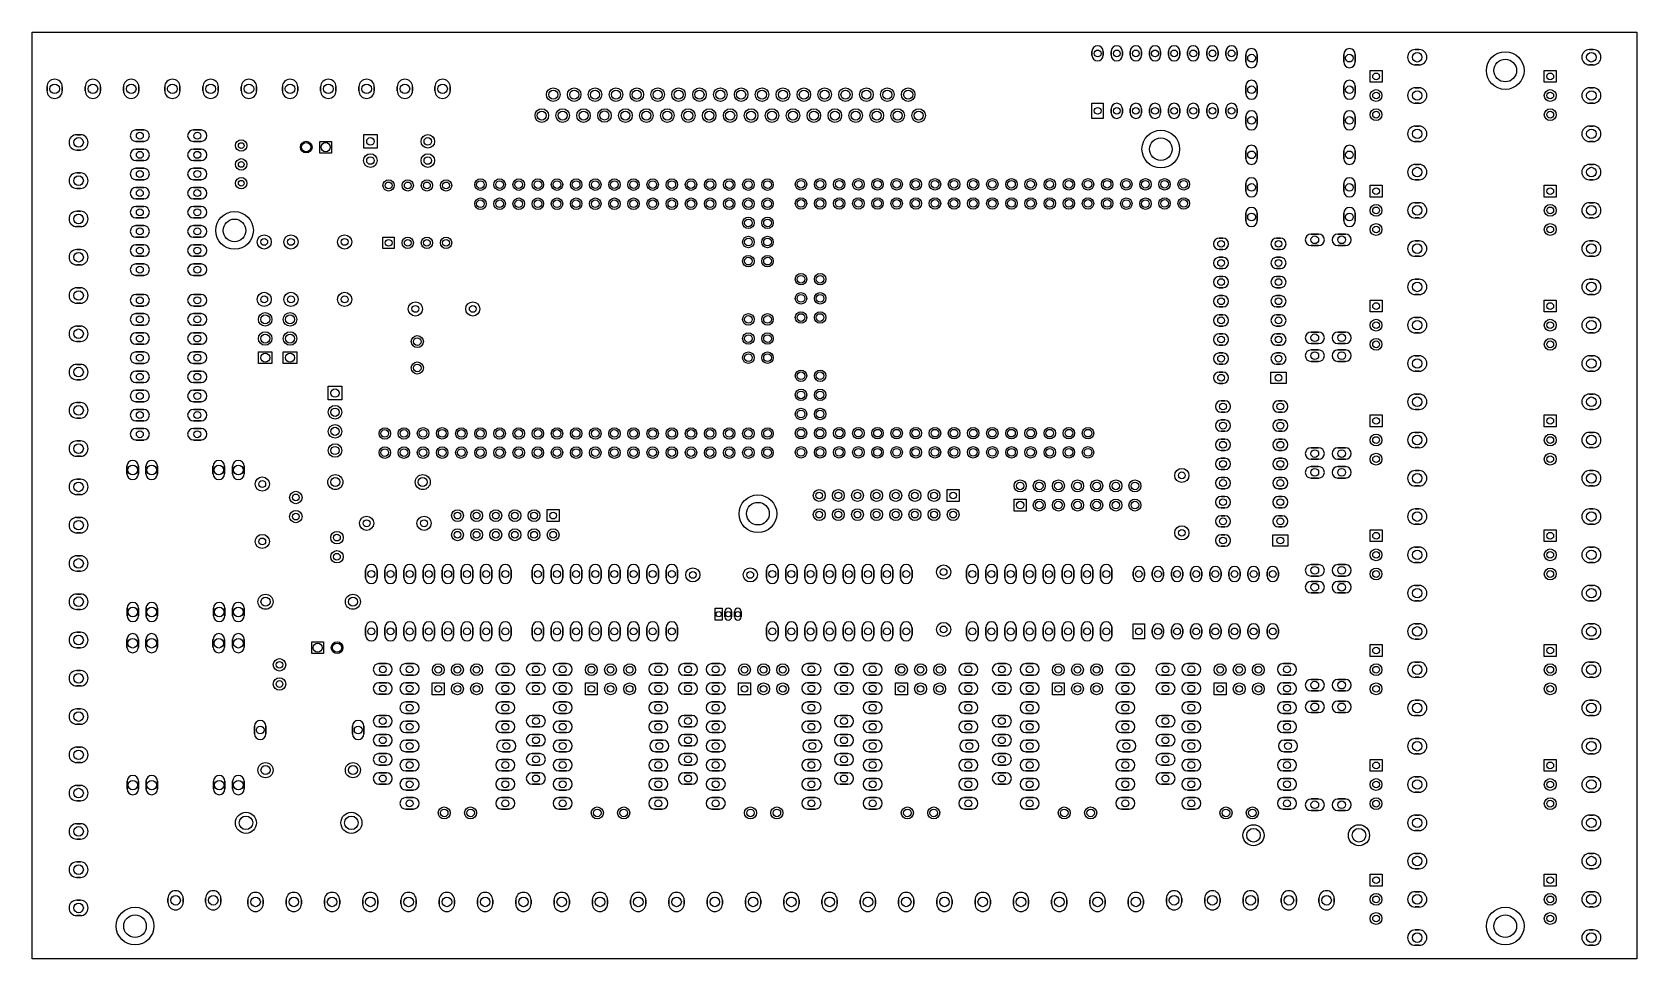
# Model space of a CAD drawing. Header units: millimetres. Extents: x -161 to 52, y -13 to 110.
import ezdxf

# ---------------------------------------------------------------- set-up
doc = ezdxf.new("R2010")
doc.units = ezdxf.units.MM

msp = doc.modelspace()

# ---------------------------------------------------------------- linework, layer by layer
for points in [[(51.89, -12.73), (-161.11, -12.73), (-161.11, 110.27), (51.89, 110.27), (51.89, -12.73)], [(-20.44, 107.69), (-20.44, 107.19)], [(-18.94, 107.69), (-18.94, 107.19)], [(-17.9, 107.69), (-17.9, 107.19)], [(-16.4, 107.69), (-16.4, 107.19)], [(-15.36, 107.69), (-15.36, 107.19)], [(-13.86, 107.69), (-13.86, 107.19)], [(-12.82, 107.69), (-12.82, 107.19)], [(-11.32, 107.69), (-11.32, 107.19)], [(-10.28, 107.69), (-10.28, 107.19)], [(-8.78, 107.69), (-8.78, 107.19)], [(-7.74, 107.69), (-7.74, 107.19)], [(-6.24, 107.69), (-6.24, 107.19)], [(-5.2, 107.69), (-5.2, 107.19)], [(-3.7, 107.69), (-3.7, 107.19)], [(-2.66, 107.69), (-2.66, 107.19)], [(-1.16, 107.69), (-1.16, 107.19)], [(-0.02, 107.31), (-0.02, 106.3)], [(1.5, 107.31), (1.5, 106.3)], [(12.98, 107.31), (12.98, 106.3)], [(14.5, 107.31), (14.5, 106.3)], [(22.48, 107.95), (22.99, 107.95)], [(45.59, 107.95), (46.1, 107.95)], [(18.06, 105.18), (18.06, 103.61), (16.48, 103.61), (16.48, 105.18)], [(22.48, 105.92), (22.99, 105.92)], [(41.17, 105.18), (41.17, 103.61), (39.6, 103.61), (39.6, 105.18)], [(45.59, 105.92), (46.1, 105.92)], [(-159.13, 102.49), (-159.13, 103)], [(-157.1, 102.49), (-157.1, 103)], [(-154.05, 102.49), (-154.05, 103)], [(-152.02, 102.49), (-152.02, 103)], [(-148.97, 102.49), (-148.97, 103)], [(-146.94, 102.49), (-146.94, 103)], [(-143.51, 102.49), (-143.51, 103)], [(-141.48, 102.49), (-141.48, 103)], [(-138.43, 102.49), (-138.43, 103)], [(-136.4, 102.49), (-136.4, 103)], [(-133.35, 102.49), (-133.35, 103)], [(-131.32, 102.49), (-131.32, 103)], [(-127.89, 102.49), (-127.89, 103)], [(-125.86, 102.49), (-125.86, 103)], [(-122.81, 102.49), (-122.81, 103)], [(-120.78, 102.49), (-120.78, 103)], [(-117.73, 102.49), (-117.73, 103)], [(-115.7, 102.49), (-115.7, 103)], [(-112.65, 103), (-112.65, 102.49)], [(-110.62, 103), (-110.62, 102.49)], [(-107.65, 103), (-107.65, 102.49)], [(-105.62, 103), (-105.62, 102.49)], [(-0.02, 103.12), (-0.02, 102.11)], [(1.5, 103.12), (1.5, 102.11)], [(12.98, 103.12), (12.98, 102.11)], [(14.5, 103.12), (14.5, 102.11)], [(22.48, 102.87), (22.99, 102.87)], [(45.59, 102.87), (46.1, 102.87)], [(-20.44, 98.82), (-20.44, 100.82), (-18.93, 100.82), (-18.93, 98.82)], [(22.48, 100.84), (22.99, 100.84)], [(45.59, 100.84), (46.1, 100.84)], [(-17.9, 100.07), (-17.9, 99.57)], [(-16.4, 100.07), (-16.4, 99.57)], [(-15.36, 100.07), (-15.36, 99.57)], [(-13.86, 100.07), (-13.86, 99.57)], [(-12.82, 100.07), (-12.82, 99.57)], [(-11.32, 100.07), (-11.32, 99.57)], [(-10.28, 100.07), (-10.28, 99.57)], [(-8.78, 100.07), (-8.78, 99.57)], [(-7.74, 100.07), (-7.74, 99.57)], [(-6.24, 100.07), (-6.24, 99.57)], [(-5.2, 100.07), (-5.2, 99.57)], [(-3.7, 100.07), (-3.7, 99.57)], [(-2.66, 100.07), (-2.66, 99.57)], [(-1.16, 100.07), (-1.16, 99.57)], [(-0.02, 99.06), (-0.02, 98.04)], [(1.5, 99.06), (1.5, 98.04)], [(12.98, 99.06), (12.98, 98.04)], [(14.5, 99.06), (14.5, 98.04)], [(-154.69, 96.65), (-155.19, 96.65)], [(-147.32, 97.28), (-146.3, 97.28)], [(-139.7, 97.28), (-138.68, 97.28)], [(-117.1, 96.66), (-115.31, 96.66), (-115.31, 94.86), (-117.1, 94.86)], [(22.48, 97.79), (22.99, 97.79)], [(45.59, 97.79), (46.1, 97.79)], [(-154.69, 94.61), (-155.19, 94.61)], [(-147.32, 95.76), (-146.3, 95.76)], [(-147.32, 94.74), (-146.3, 94.74)], [(-139.7, 95.76), (-138.68, 95.76)], [(-139.7, 94.74), (-138.68, 94.74)], [(-121.38, 94.22), (-122.93, 94.22), (-122.93, 95.77), (-121.38, 95.77)], [(-0.02, 94.49), (-0.02, 93.47)], [(1.5, 94.49), (1.5, 93.47)], [(12.98, 94.49), (12.98, 93.47)], [(14.5, 94.49), (14.5, 93.47)], [(22.48, 95.76), (22.99, 95.76)], [(45.59, 95.76), (46.1, 95.76)], [(-147.32, 93.22), (-146.3, 93.22)], [(-147.32, 92.2), (-146.3, 92.2)], [(-139.7, 93.22), (-138.68, 93.22)], [(-139.7, 92.2), (-138.68, 92.2)], [(22.48, 92.71), (22.99, 92.71)], [(45.59, 92.71), (46.1, 92.71)], [(-154.69, 91.57), (-155.19, 91.57)], [(-154.69, 89.53), (-155.19, 89.53)], [(-147.32, 90.68), (-146.3, 90.68)], [(-147.32, 89.66), (-146.3, 89.66)], [(-139.7, 90.68), (-138.68, 90.68)], [(-139.7, 89.66), (-138.68, 89.66)], [(-0.02, 90.17), (-0.02, 89.15)], [(1.5, 90.17), (1.5, 89.15)], [(12.98, 90.17), (12.98, 89.15)], [(14.5, 90.17), (14.5, 89.15)], [(18.06, 89.94), (18.06, 88.37), (16.48, 88.37), (16.48, 89.94)], [(22.48, 90.68), (22.99, 90.68)], [(41.17, 89.94), (41.17, 88.37), (39.6, 88.37), (39.6, 89.94)], [(45.59, 90.68), (46.1, 90.68)], [(-147.32, 88.14), (-146.3, 88.14)], [(-139.7, 88.14), (-138.68, 88.14)], [(22.48, 87.63), (22.99, 87.63)], [(45.59, 87.63), (46.1, 87.63)], [(-154.69, 86.49), (-155.19, 86.49)], [(-147.32, 87.12), (-146.3, 87.12)], [(-147.32, 85.6), (-146.3, 85.6)], [(-139.7, 87.12), (-138.68, 87.12)], [(-139.7, 85.6), (-138.68, 85.6)], [(-0.02, 86.23), (-0.02, 85.22)], [(1.5, 86.23), (1.5, 85.22)], [(12.98, 86.23), (12.98, 85.22)], [(14.5, 86.23), (14.5, 85.22)], [(22.48, 85.6), (22.99, 85.6)], [(45.59, 85.6), (46.1, 85.6)], [(-154.69, 84.45), (-155.19, 84.45)], [(-147.32, 84.58), (-146.3, 84.58)], [(-139.7, 84.58), (-138.68, 84.58)], [(9.65, 83.46), (8.64, 83.46)], [(12.19, 83.46), (13.21, 83.46)], [(-154.69, 81.41), (-155.19, 81.41)], [(-147.32, 83.06), (-146.3, 83.06)], [(-147.32, 82.04), (-146.3, 82.04)], [(-139.7, 83.06), (-138.68, 83.06)], [(-139.7, 82.04), (-138.68, 82.04)], [(-114.54, 81.55), (-114.54, 83.05), (-113.04, 83.05), (-113.04, 81.55)], [(-3.55, 82.92), (-3.05, 82.92)], [(-3.55, 81.42), (-3.05, 81.42)], [(4.07, 82.92), (4.57, 82.92)], [(4.07, 81.42), (4.57, 81.42)], [(9.65, 81.94), (8.64, 81.94)], [(12.19, 81.94), (13.21, 81.94)], [(22.48, 82.55), (22.99, 82.55)], [(45.59, 82.55), (46.1, 82.55)], [(-154.69, 79.37), (-155.19, 79.37)], [(-147.32, 80.52), (-146.3, 80.52)], [(-147.32, 79.5), (-146.3, 79.5)], [(-139.7, 80.52), (-138.68, 80.52)], [(-139.7, 79.5), (-138.68, 79.5)], [(-3.55, 80.38), (-3.05, 80.38)], [(-3.55, 78.88), (-3.05, 78.88)], [(4.07, 80.38), (4.57, 80.38)], [(4.07, 78.88), (4.57, 78.88)], [(22.48, 80.52), (22.99, 80.52)], [(45.59, 80.52), (46.1, 80.52)], [(-147.32, 77.98), (-146.3, 77.98)], [(-139.7, 77.98), (-138.68, 77.98)], [(-3.55, 77.84), (-3.05, 77.84)], [(4.07, 77.84), (4.57, 77.84)], [(22.48, 77.47), (22.99, 77.47)], [(45.59, 77.47), (46.1, 77.47)], [(-154.69, 76.33), (-155.19, 76.33)], [(-147.32, 75.44), (-146.3, 75.44)], [(-139.7, 75.44), (-138.68, 75.44)], [(-3.55, 76.34), (-3.05, 76.34)], [(-3.55, 75.3), (-3.05, 75.3)], [(4.07, 76.34), (4.57, 76.34)], [(4.07, 75.3), (4.57, 75.3)], [(18.06, 74.7), (18.06, 73.13), (16.48, 73.13), (16.48, 74.7)], [(22.48, 75.44), (22.99, 75.44)], [(41.17, 74.7), (41.17, 73.13), (39.6, 73.13), (39.6, 74.7)], [(45.59, 75.44), (46.1, 75.44)], [(-154.69, 74.29), (-155.19, 74.29)], [(-147.32, 73.91), (-146.3, 73.91)], [(-147.32, 72.9), (-146.3, 72.9)], [(-139.7, 73.91), (-138.68, 73.91)], [(-139.7, 72.9), (-138.68, 72.9)], [(-3.55, 73.8), (-3.05, 73.8)], [(-3.55, 72.76), (-3.05, 72.76)], [(4.07, 73.8), (4.57, 73.8)], [(4.07, 72.76), (4.57, 72.76)], [(-154.69, 71.25), (-155.19, 71.25)], [(-147.32, 71.37), (-146.3, 71.37)], [(-147.32, 70.36), (-146.3, 70.36)], [(-139.7, 71.37), (-138.68, 71.37)], [(-139.7, 70.36), (-138.68, 70.36)], [(-3.55, 71.26), (-3.05, 71.26)], [(4.07, 71.26), (4.57, 71.26)], [(9.65, 70.46), (8.64, 70.46)], [(12.19, 70.46), (13.21, 70.46)], [(22.48, 72.39), (22.99, 72.39)], [(22.48, 70.36), (22.99, 70.36)], [(45.59, 72.39), (46.1, 72.39)], [(45.59, 70.36), (46.1, 70.36)], [(-154.69, 69.21), (-155.19, 69.21)], [(-147.32, 68.83), (-146.3, 68.83)], [(-139.7, 68.83), (-138.68, 68.83)], [(-3.55, 70.22), (-3.05, 70.22)], [(-3.55, 68.72), (-3.05, 68.72)], [(4.07, 70.22), (4.57, 70.22)], [(4.07, 68.72), (4.57, 68.72)], [(9.65, 68.94), (8.64, 68.94)], [(12.19, 68.94), (13.21, 68.94)], [(-154.69, 66.17), (-155.19, 66.17)], [(-147.32, 67.82), (-146.3, 67.82)], [(-147.32, 66.29), (-146.3, 66.29)], [(-139.7, 67.82), (-138.68, 67.82)], [(-139.7, 66.29), (-138.68, 66.29)], [(-131.07, 66.27), (-131.07, 67.84), (-129.28, 67.84), (-129.28, 66.27)], [(-127.77, 66.27), (-127.77, 67.84), (-125.97, 67.84), (-125.97, 66.27)], [(-3.55, 67.68), (-3.05, 67.68)], [(-3.55, 66.18), (-3.05, 66.18)], [(4.07, 67.68), (4.57, 67.68)], [(4.07, 66.18), (4.57, 66.18)], [(8.64, 68.09), (9.65, 68.09)], [(8.64, 66.57), (9.65, 66.57)], [(13.21, 68.09), (12.19, 68.09)], [(13.21, 66.57), (12.19, 66.57)], [(22.48, 67.31), (22.99, 67.31)], [(45.59, 67.31), (46.1, 67.31)], [(-154.69, 64.13), (-155.19, 64.13)], [(-147.32, 65.28), (-146.3, 65.28)], [(-139.7, 65.28), (-138.68, 65.28)], [(-3.55, 65.14), (-3.05, 65.14)], [(5.32, 63.64), (3.32, 63.64), (3.32, 65.14), (5.32, 65.14)], [(22.48, 65.28), (22.99, 65.28)], [(45.59, 65.28), (46.1, 65.28)], [(-147.32, 63.75), (-146.3, 63.75)], [(-147.32, 62.74), (-146.3, 62.74)], [(-139.7, 63.75), (-138.68, 63.75)], [(-139.7, 62.74), (-138.68, 62.74)], [(-121.8, 61.46), (-121.8, 63.26), (-120, 63.26), (-120, 61.46)], [(-3.55, 63.64), (-3.05, 63.64)], [(22.48, 62.23), (22.99, 62.23)], [(45.59, 62.23), (46.1, 62.23)], [(-154.69, 61.09), (-155.19, 61.09)], [(-147.32, 61.21), (-146.3, 61.21)], [(-147.32, 60.2), (-146.3, 60.2)], [(-139.7, 61.21), (-138.68, 61.21)], [(-139.7, 60.2), (-138.68, 60.2)], [(-3.3, 61.33), (-2.8, 61.33)], [(-3.3, 59.83), (-2.8, 59.83)], [(4.32, 61.33), (4.82, 61.33)], [(4.32, 59.83), (4.82, 59.83)], [(22.48, 60.2), (22.99, 60.2)], [(45.59, 60.2), (46.1, 60.2)], [(-154.69, 59.05), (-155.19, 59.05)], [(-147.32, 58.67), (-146.3, 58.67)], [(-147.32, 57.66), (-146.3, 57.66)], [(-139.7, 58.67), (-138.68, 58.67)], [(-139.7, 57.66), (-138.68, 57.66)], [(-3.3, 58.79), (-2.8, 58.79)], [(4.32, 58.79), (4.82, 58.79)], [(18.06, 59.46), (18.06, 57.89), (16.48, 57.89), (16.48, 59.46)], [(41.17, 59.46), (41.17, 57.89), (39.6, 57.89), (39.6, 59.46)], [(-154.69, 56.01), (-155.19, 56.01)], [(-147.32, 56.13), (-146.3, 56.13)], [(-139.7, 56.13), (-138.68, 56.13)], [(-3.3, 57.29), (-2.8, 57.29)], [(-3.3, 56.25), (-2.8, 56.25)], [(4.32, 57.29), (4.82, 57.29)], [(4.32, 56.25), (4.82, 56.25)], [(22.48, 57.15), (22.99, 57.15)], [(45.59, 57.15), (46.1, 57.15)], [(-154.69, 53.97), (-155.19, 53.97)], [(-3.3, 54.75), (-2.8, 54.75)], [(-3.3, 53.71), (-2.8, 53.71)], [(4.32, 54.75), (4.82, 54.75)], [(4.32, 53.71), (4.82, 53.71)], [(8.64, 55.09), (9.65, 55.09)], [(8.64, 53.57), (9.65, 53.57)], [(13.21, 55.09), (12.19, 55.09)], [(13.21, 53.57), (12.19, 53.57)], [(22.48, 55.12), (22.99, 55.12)], [(45.59, 55.12), (46.1, 55.12)], [(-148.52, 52.66), (-148.52, 51.64)], [(-146.99, 52.66), (-146.99, 51.64)], [(-146, 52.66), (-146, 51.64)], [(-144.48, 52.66), (-144.48, 51.64)], [(-137.1, 52.66), (-137.1, 51.64)], [(-135.57, 52.66), (-135.57, 51.64)], [(-134.49, 52.66), (-134.49, 51.64)], [(-132.97, 52.66), (-132.97, 51.64)], [(-3.3, 52.21), (-2.8, 52.21)], [(-3.3, 51.17), (-2.8, 51.17)], [(4.32, 52.21), (4.82, 52.21)], [(4.32, 51.17), (4.82, 51.17)], [(9.65, 52.6), (8.64, 52.6)], [(13.21, 52.6), (12.19, 52.6)], [(22.48, 52.07), (22.99, 52.07)], [(45.59, 52.07), (46.1, 52.07)], [(-154.69, 50.93), (-155.19, 50.93)], [(-38.07, 47.98), (-39.65, 47.98), (-39.65, 49.56), (-38.07, 49.56)], [(-3.3, 49.67), (-2.8, 49.67)], [(4.32, 49.67), (4.82, 49.67)], [(9.65, 51.08), (8.64, 51.08)], [(13.21, 51.08), (12.19, 51.08)], [(22.48, 50.04), (22.99, 50.04)], [(45.59, 50.04), (46.1, 50.04)], [(-154.69, 48.89), (-155.19, 48.89)], [(-91.16, 45.31), (-92.74, 45.31), (-92.74, 46.89), (-91.16, 46.89)], [(-30.77, 48.3), (-29.17, 48.3), (-29.17, 46.7), (-30.77, 46.7)], [(-3.3, 48.63), (-2.8, 48.63)], [(-3.3, 47.13), (-2.8, 47.13)], [(4.32, 48.63), (4.82, 48.63)], [(4.32, 47.13), (4.82, 47.13)], [(22.48, 46.99), (22.99, 46.99)], [(45.59, 46.99), (46.1, 46.99)], [(-154.69, 45.85), (-155.19, 45.85)], [(-3.3, 46.09), (-2.8, 46.09)], [(4.32, 46.09), (4.82, 46.09)], [(22.48, 44.96), (22.99, 44.96)], [(45.59, 44.96), (46.1, 44.96)], [(-154.69, 43.81), (-155.19, 43.81)], [(-3.3, 44.59), (-2.8, 44.59)], [(-3.3, 43.55), (-2.8, 43.55)], [(5.57, 42.05), (3.57, 42.05), (3.57, 43.55), (5.57, 43.55)], [(4.32, 44.59), (4.82, 44.59)], [(18.06, 44.22), (18.06, 42.65), (16.48, 42.65), (16.48, 44.22)], [(41.17, 44.22), (41.17, 42.65), (39.6, 42.65), (39.6, 44.22)], [(-154.69, 40.77), (-155.19, 40.77)], [(-3.3, 42.05), (-2.8, 42.05)], [(22.48, 41.91), (22.99, 41.91)], [(45.59, 41.91), (46.1, 41.91)], [(-154.69, 38.73), (-155.19, 38.73)], [(-116.84, 37.85), (-116.84, 38.86)], [(-115.32, 37.85), (-115.32, 38.86)], [(-114.3, 37.85), (-114.3, 38.86)], [(-112.78, 37.85), (-112.78, 38.86)], [(-111.76, 37.85), (-111.76, 38.86)], [(-110.24, 37.85), (-110.24, 38.86)], [(-109.22, 37.85), (-109.22, 38.86)], [(-107.7, 37.85), (-107.7, 38.86)], [(-106.68, 37.85), (-106.68, 38.86)], [(-105.16, 37.85), (-105.16, 38.86)], [(-104.14, 37.85), (-104.14, 38.86)], [(-102.62, 37.85), (-102.62, 38.86)], [(-101.6, 37.85), (-101.6, 38.86)], [(-100.08, 37.85), (-100.08, 38.86)], [(-99.06, 37.85), (-99.06, 38.86)], [(-97.54, 37.85), (-97.54, 38.86)], [(-94.74, 37.85), (-94.74, 38.86)], [(-93.22, 37.85), (-93.22, 38.86)], [(-92.2, 37.85), (-92.2, 38.86)], [(-90.68, 37.85), (-90.68, 38.86)], [(-89.66, 37.85), (-89.66, 38.86)], [(-88.14, 37.85), (-88.14, 38.86)], [(-87.12, 37.85), (-87.12, 38.86)], [(-85.6, 37.85), (-85.6, 38.86)], [(-84.58, 37.85), (-84.58, 38.86)], [(-83.06, 37.85), (-83.06, 38.86)], [(-82.04, 37.85), (-82.04, 38.86)], [(-80.52, 37.85), (-80.52, 38.86)], [(-79.5, 37.85), (-79.5, 38.86)], [(-77.98, 37.85), (-77.98, 38.86)], [(-76.96, 37.85), (-76.96, 38.86)], [(-75.44, 37.85), (-75.44, 38.86)], [(-63.63, 37.85), (-63.63, 38.86)], [(-62.1, 37.85), (-62.1, 38.86)], [(-61.09, 37.85), (-61.09, 38.86)], [(-59.56, 37.85), (-59.56, 38.86)], [(-58.55, 37.85), (-58.55, 38.86)], [(-57.02, 37.85), (-57.02, 38.86)], [(-56.01, 37.85), (-56.01, 38.86)], [(-54.48, 37.85), (-54.48, 38.86)], [(-53.47, 37.85), (-53.47, 38.86)], [(-51.94, 37.85), (-51.94, 38.86)], [(-50.93, 37.85), (-50.93, 38.86)], [(-49.4, 37.85), (-49.4, 38.86)], [(-48.39, 37.85), (-48.39, 38.86)], [(-46.86, 37.85), (-46.86, 38.86)], [(-45.85, 37.85), (-45.85, 38.86)], [(-44.32, 37.85), (-44.32, 38.86)], [(-37.08, 37.85), (-37.08, 38.86)], [(-35.56, 37.85), (-35.56, 38.86)], [(-34.54, 37.85), (-34.54, 38.86)], [(-33.02, 37.85), (-33.02, 38.86)], [(-32, 37.85), (-32, 38.86)], [(-30.48, 37.85), (-30.48, 38.86)], [(-29.46, 37.85), (-29.46, 38.86)], [(-27.94, 37.85), (-27.94, 38.86)], [(-26.92, 37.85), (-26.92, 38.86)], [(-25.4, 37.85), (-25.4, 38.86)], [(-24.38, 37.85), (-24.38, 38.86)], [(-22.86, 37.85), (-22.86, 38.86)], [(-21.84, 37.85), (-21.84, 38.86)], [(-20.32, 37.85), (-20.32, 38.86)], [(-19.3, 37.85), (-19.3, 38.86)], [(-17.78, 37.85), (-17.78, 38.86)], [(-14.97, 38.6), (-14.97, 38.1)], [(-13.47, 38.6), (-13.47, 38.1)], [(-12.43, 38.6), (-12.43, 38.1)], [(-10.93, 38.6), (-10.93, 38.1)], [(-9.89, 38.6), (-9.89, 38.1)], [(-8.39, 38.6), (-8.39, 38.1)], [(-7.35, 38.6), (-7.35, 38.1)], [(-5.85, 38.6), (-5.85, 38.1)], [(-4.81, 38.6), (-4.81, 38.1)], [(-3.31, 38.6), (-3.31, 38.1)], [(-2.27, 38.6), (-2.27, 38.1)], [(-0.77, 38.6), (-0.77, 38.1)], [(0.27, 38.6), (0.27, 38.1)], [(1.77, 38.6), (1.77, 38.1)], [(2.81, 38.6), (2.81, 38.1)], [(4.31, 38.6), (4.31, 38.1)], [(9.65, 39.6), (8.64, 39.6)], [(13.21, 39.6), (12.19, 39.6)], [(22.48, 39.88), (22.99, 39.88)], [(45.59, 39.88), (46.1, 39.88)], [(9.65, 38.08), (8.64, 38.08)], [(9.65, 37.36), (8.64, 37.36)], [(13.21, 38.08), (12.19, 38.08)], [(13.21, 37.36), (12.19, 37.36)], [(22.48, 36.83), (22.99, 36.83)], [(45.59, 36.83), (46.1, 36.83)], [(-154.69, 35.69), (-155.19, 35.69)], [(9.65, 35.84), (8.64, 35.84)], [(13.21, 35.84), (12.19, 35.84)], [(22.48, 34.8), (22.99, 34.8)], [(45.59, 34.8), (46.1, 34.8)], [(-154.69, 33.65), (-155.19, 33.65)], [(-148.5, 33.82), (-148.5, 32.81)], [(-146.98, 33.82), (-146.98, 32.81)], [(-145.99, 33.82), (-145.99, 32.81)], [(-144.46, 33.82), (-144.46, 32.81)], [(-137.04, 33.82), (-137.04, 32.81)], [(-135.51, 33.82), (-135.51, 32.81)], [(-134.49, 33.82), (-134.49, 32.81)], [(-132.97, 33.82), (-132.97, 32.81)], [(-70.43, 33.82), (-69.53, 33.82), (-69.53, 32.22), (-70.43, 32.22)], [(-69.16, 32.67), (-69.16, 33.37)], [(-68.26, 32.67), (-68.26, 33.37)], [(-67.89, 32.67), (-67.89, 33.37)], [(-66.99, 32.67), (-66.99, 33.37)], [(-154.69, 30.61), (-155.19, 30.61)], [(-116.84, 30.23), (-116.84, 31.24)], [(-115.32, 30.23), (-115.32, 31.24)], [(-114.3, 30.23), (-114.3, 31.24)], [(-112.78, 30.23), (-112.78, 31.24)], [(-111.76, 30.23), (-111.76, 31.24)], [(-110.24, 30.23), (-110.24, 31.24)], [(-109.22, 30.23), (-109.22, 31.24)], [(-107.7, 30.23), (-107.7, 31.24)], [(-106.68, 30.23), (-106.68, 31.24)], [(-105.16, 30.23), (-105.16, 31.24)], [(-104.14, 30.23), (-104.14, 31.24)], [(-102.62, 30.23), (-102.62, 31.24)], [(-101.6, 30.23), (-101.6, 31.24)], [(-100.08, 30.23), (-100.08, 31.24)], [(-99.06, 30.23), (-99.06, 31.24)], [(-97.54, 30.23), (-97.54, 31.24)], [(-94.74, 30.23), (-94.74, 31.24)], [(-93.22, 30.23), (-93.22, 31.24)], [(-92.2, 30.23), (-92.2, 31.24)], [(-90.68, 30.23), (-90.68, 31.24)], [(-89.66, 30.23), (-89.66, 31.24)], [(-88.14, 30.23), (-88.14, 31.24)], [(-87.12, 30.23), (-87.12, 31.24)], [(-85.6, 30.23), (-85.6, 31.24)], [(-84.58, 30.23), (-84.58, 31.24)], [(-83.06, 30.23), (-83.06, 31.24)], [(-82.04, 30.23), (-82.04, 31.24)], [(-80.52, 30.23), (-80.52, 31.24)], [(-79.5, 30.23), (-79.5, 31.24)], [(-77.98, 30.23), (-77.98, 31.24)], [(-76.96, 30.23), (-76.96, 31.24)], [(-75.44, 30.23), (-75.44, 31.24)], [(-63.63, 30.23), (-63.63, 31.24)], [(-62.1, 30.23), (-62.1, 31.24)], [(-61.09, 30.23), (-61.09, 31.24)], [(-59.56, 30.23), (-59.56, 31.24)], [(-58.55, 30.23), (-58.55, 31.24)], [(-57.02, 30.23), (-57.02, 31.24)], [(-56.01, 30.23), (-56.01, 31.24)], [(-54.48, 30.23), (-54.48, 31.24)], [(-53.47, 30.23), (-53.47, 31.24)], [(-51.94, 30.23), (-51.94, 31.24)], [(-50.93, 30.23), (-50.93, 31.24)], [(-49.4, 30.23), (-49.4, 31.24)], [(-48.39, 30.23), (-48.39, 31.24)], [(-46.86, 30.23), (-46.86, 31.24)], [(-45.85, 30.23), (-45.85, 31.24)], [(-44.32, 30.23), (-44.32, 31.24)], [(-37.08, 30.23), (-37.08, 31.24)], [(-35.56, 30.23), (-35.56, 31.24)], [(-34.54, 30.23), (-34.54, 31.24)], [(-33.02, 30.23), (-33.02, 31.24)], [(-32, 30.23), (-32, 31.24)], [(-30.48, 30.23), (-30.48, 31.24)], [(-29.46, 30.23), (-29.46, 31.24)], [(-27.94, 30.23), (-27.94, 31.24)], [(-26.92, 30.23), (-26.92, 31.24)], [(-25.4, 30.23), (-25.4, 31.24)], [(-24.38, 30.23), (-24.38, 31.24)], [(-22.86, 30.23), (-22.86, 31.24)], [(-21.84, 30.23), (-21.84, 31.24)], [(-20.32, 30.23), (-20.32, 31.24)], [(-19.3, 30.23), (-19.3, 31.24)], [(-17.78, 30.23), (-17.78, 31.24)], [(-14.97, 29.73), (-14.97, 31.73), (-13.47, 31.73), (-13.47, 29.73)], [(-12.43, 30.98), (-12.43, 30.48)], [(-10.93, 30.98), (-10.93, 30.48)], [(-9.89, 30.98), (-9.89, 30.48)], [(-8.39, 30.98), (-8.39, 30.48)], [(-7.35, 30.98), (-7.35, 30.48)], [(-5.85, 30.98), (-5.85, 30.48)], [(-4.81, 30.98), (-4.81, 30.48)], [(-3.31, 30.98), (-3.31, 30.48)], [(-2.27, 30.98), (-2.27, 30.48)], [(-0.77, 30.98), (-0.77, 30.48)], [(0.27, 30.98), (0.27, 30.48)], [(1.77, 30.98), (1.77, 30.48)], [(2.81, 30.98), (2.81, 30.48)], [(4.31, 30.98), (4.31, 30.48)], [(22.48, 31.75), (22.99, 31.75)], [(45.59, 31.75), (46.1, 31.75)], [(-154.69, 28.57), (-155.19, 28.57)], [(-148.52, 29.67), (-148.52, 28.66)], [(-146.99, 29.67), (-146.99, 28.66)], [(-146, 29.67), (-146, 28.66)], [(-144.48, 29.67), (-144.48, 28.66)], [(-137.1, 29.67), (-137.1, 28.66)], [(-135.57, 29.67), (-135.57, 28.66)], [(-134.49, 29.67), (-134.49, 28.66)], [(-132.97, 29.67), (-132.97, 28.66)], [(-123.99, 29.35), (-122.44, 29.35), (-122.44, 27.8), (-123.99, 27.8)], [(18.06, 28.98), (18.06, 27.41), (16.48, 27.41), (16.48, 28.98)], [(22.48, 29.72), (22.99, 29.72)], [(41.17, 28.98), (41.17, 27.41), (39.6, 27.41), (39.6, 28.98)], [(45.59, 29.72), (46.1, 29.72)], [(-114.06, 26.45), (-115.07, 26.45)], [(-110.5, 26.45), (-111.52, 26.45)], [(-97.8, 26.45), (-98.82, 26.45)], [(-93.74, 26.45), (-94.75, 26.45)], [(-90.18, 26.45), (-91.2, 26.45)], [(-77.48, 26.45), (-78.5, 26.45)], [(-73.54, 26.45), (-74.56, 26.45)], [(-69.86, 26.45), (-70.88, 26.45)], [(-57.16, 26.45), (-58.18, 26.45)], [(-52.84, 26.45), (-53.86, 26.45)], [(-49.03, 26.45), (-50.05, 26.45)], [(-36.33, 26.45), (-37.35, 26.45)], [(-31.89, 26.45), (-32.9, 26.45)], [(-28.2, 26.45), (-29.22, 26.45)], [(-15.5, 26.45), (-16.52, 26.45)], [(-10.17, 26.45), (-11.19, 26.45)], [(-6.74, 26.45), (-7.76, 26.45)], [(5.96, 26.45), (4.94, 26.45)], [(22.48, 26.67), (22.99, 26.67)], [(45.59, 26.67), (46.1, 26.67)], [(-154.69, 25.53), (-155.19, 25.53)], [(-154.69, 23.49), (-155.19, 23.49)], [(-114.06, 24.92), (-115.07, 24.92)], [(-114.06, 23.91), (-115.07, 23.91)], [(-110.5, 24.92), (-111.52, 24.92)], [(-110.5, 23.91), (-111.52, 23.91)], [(-107.99, 23.9), (-106.41, 23.9), (-106.41, 22.33), (-107.99, 22.33)], [(-97.8, 24.92), (-98.82, 24.92)], [(-97.8, 23.91), (-98.82, 23.91)], [(-93.74, 24.92), (-94.75, 24.92)], [(-93.74, 23.91), (-94.75, 23.91)], [(-90.18, 24.92), (-91.2, 24.92)], [(-90.18, 23.91), (-91.2, 23.91)], [(-87.67, 23.9), (-86.09, 23.9), (-86.09, 22.33), (-87.67, 22.33)], [(-77.48, 24.92), (-78.5, 24.92)], [(-77.48, 23.91), (-78.5, 23.91)], [(-73.54, 24.92), (-74.56, 24.92)], [(-73.54, 23.91), (-74.56, 23.91)], [(-69.86, 24.92), (-70.88, 24.92)], [(-69.86, 23.91), (-70.88, 23.91)], [(-67.35, 23.9), (-65.77, 23.9), (-65.77, 22.33), (-67.35, 22.33)], [(-57.16, 24.92), (-58.18, 24.92)], [(-57.16, 23.91), (-58.18, 23.91)], [(-52.84, 24.92), (-53.86, 24.92)], [(-52.84, 23.91), (-53.86, 23.91)], [(-49.03, 24.92), (-50.05, 24.92)], [(-49.03, 23.91), (-50.05, 23.91)], [(-46.52, 23.9), (-44.94, 23.9), (-44.94, 22.33), (-46.52, 22.33)], [(-36.33, 24.92), (-37.35, 24.92)], [(-36.33, 23.91), (-37.35, 23.91)], [(-31.89, 24.92), (-32.9, 24.92)], [(-31.89, 23.91), (-32.9, 23.91)], [(-28.2, 24.92), (-29.22, 24.92)], [(-28.2, 23.91), (-29.22, 23.91)], [(-25.69, 23.9), (-24.11, 23.9), (-24.11, 22.33), (-25.69, 22.33)], [(-15.5, 24.92), (-16.52, 24.92)], [(-15.5, 23.91), (-16.52, 23.91)], [(-10.17, 24.92), (-11.19, 24.92)], [(-10.17, 23.91), (-11.19, 23.91)], [(-6.74, 24.92), (-7.76, 24.92)], [(-6.74, 23.91), (-7.76, 23.91)], [(-4.22, 23.9), (-2.64, 23.9), (-2.64, 22.33), (-4.22, 22.33)], [(5.96, 24.92), (4.94, 24.92)], [(5.96, 23.91), (4.94, 23.91)], [(9.65, 24.36), (8.64, 24.36)], [(13.21, 24.36), (12.19, 24.36)], [(22.48, 24.64), (22.99, 24.64)], [(45.59, 24.64), (46.1, 24.64)], [(-114.06, 22.38), (-115.07, 22.38)], [(-110.5, 22.38), (-111.52, 22.38)], [(-110.5, 21.37), (-111.52, 21.37)], [(-97.8, 22.38), (-98.82, 22.38)], [(-97.8, 21.37), (-98.82, 21.37)], [(-93.74, 22.38), (-94.75, 22.38)], [(-90.18, 22.38), (-91.2, 22.38)], [(-90.18, 21.37), (-91.2, 21.37)], [(-77.48, 22.38), (-78.5, 22.38)], [(-77.48, 21.37), (-78.5, 21.37)], [(-73.54, 22.38), (-74.56, 22.38)], [(-69.86, 22.38), (-70.88, 22.38)], [(-69.86, 21.37), (-70.88, 21.37)], [(-57.16, 22.38), (-58.18, 22.38)], [(-57.16, 21.37), (-58.18, 21.37)], [(-52.84, 22.38), (-53.86, 22.38)], [(-49.03, 22.38), (-50.05, 22.38)], [(-49.03, 21.37), (-50.05, 21.37)], [(-36.33, 22.38), (-37.35, 22.38)], [(-36.33, 21.37), (-37.35, 21.37)], [(-31.89, 22.38), (-32.9, 22.38)], [(-28.2, 22.38), (-29.22, 22.38)], [(-28.2, 21.37), (-29.22, 21.37)], [(-15.5, 22.38), (-16.52, 22.38)], [(-15.5, 21.37), (-16.52, 21.37)], [(-10.17, 22.38), (-11.19, 22.38)], [(-6.74, 22.38), (-7.76, 22.38)], [(-6.74, 21.37), (-7.76, 21.37)], [(5.96, 22.38), (4.94, 22.38)], [(5.96, 21.37), (4.94, 21.37)], [(9.65, 22.84), (8.64, 22.84)], [(9.65, 21.49), (8.64, 21.49)], [(13.21, 22.84), (12.19, 22.84)], [(13.21, 21.49), (12.19, 21.49)], [(22.48, 21.59), (22.99, 21.59)], [(45.59, 21.59), (46.1, 21.59)], [(-154.69, 20.45), (-155.19, 20.45)], [(-114.06, 19.59), (-115.07, 19.59)], [(-110.5, 19.84), (-111.52, 19.84)], [(-97.8, 19.84), (-98.82, 19.84)], [(-93.74, 19.59), (-94.75, 19.59)], [(-90.18, 19.84), (-91.2, 19.84)], [(-77.48, 19.84), (-78.5, 19.84)], [(-73.54, 19.59), (-74.56, 19.59)], [(-69.86, 19.84), (-70.88, 19.84)], [(-57.16, 19.84), (-58.18, 19.84)], [(-52.84, 19.59), (-53.86, 19.59)], [(-49.03, 19.84), (-50.05, 19.84)], [(-36.33, 19.84), (-37.35, 19.84)], [(-31.89, 19.59), (-32.9, 19.59)], [(-28.2, 19.84), (-29.22, 19.84)], [(-15.5, 19.84), (-16.52, 19.84)], [(-10.17, 19.59), (-11.19, 19.59)], [(-6.74, 19.84), (-7.76, 19.84)], [(5.96, 19.84), (4.94, 19.84)], [(9.65, 19.96), (8.64, 19.96)], [(13.21, 19.96), (12.19, 19.96)], [(22.48, 19.56), (22.99, 19.56)], [(45.59, 19.56), (46.1, 19.56)], [(-154.69, 18.41), (-155.19, 18.41)], [(-131.59, 17.14), (-131.59, 18.16)], [(-130.07, 17.14), (-130.07, 18.16)], [(-118.59, 17.14), (-118.59, 18.16)], [(-117.07, 17.14), (-117.07, 18.16)], [(-114.06, 18.07), (-115.07, 18.07)], [(-114.06, 17.05), (-115.07, 17.05)], [(-110.5, 18.83), (-111.52, 18.83)], [(-110.5, 17.3), (-111.52, 17.3)], [(-97.8, 18.83), (-98.82, 18.83)], [(-97.8, 17.3), (-98.82, 17.3)], [(-93.74, 18.07), (-94.75, 18.07)], [(-93.74, 17.05), (-94.75, 17.05)], [(-90.18, 18.83), (-91.2, 18.83)], [(-90.18, 17.3), (-91.2, 17.3)], [(-77.48, 18.83), (-78.5, 18.83)], [(-77.48, 17.3), (-78.5, 17.3)], [(-73.54, 18.07), (-74.56, 18.07)], [(-73.54, 17.05), (-74.56, 17.05)], [(-69.86, 18.83), (-70.88, 18.83)], [(-69.86, 17.3), (-70.88, 17.3)], [(-57.16, 18.83), (-58.18, 18.83)], [(-57.16, 17.3), (-58.18, 17.3)], [(-52.84, 18.07), (-53.86, 18.07)], [(-52.84, 17.05), (-53.86, 17.05)], [(-49.03, 18.83), (-50.05, 18.83)], [(-49.03, 17.3), (-50.05, 17.3)], [(-36.33, 18.83), (-37.35, 18.83)], [(-36.33, 17.3), (-37.35, 17.3)], [(-31.89, 18.07), (-32.9, 18.07)], [(-31.89, 17.05), (-32.9, 17.05)], [(-28.2, 18.83), (-29.22, 18.83)], [(-28.2, 17.3), (-29.22, 17.3)], [(-15.5, 18.83), (-16.52, 18.83)], [(-15.5, 17.3), (-16.52, 17.3)], [(-10.17, 18.07), (-11.19, 18.07)], [(-10.17, 17.05), (-11.19, 17.05)], [(-6.74, 18.83), (-7.76, 18.83)], [(-6.74, 17.3), (-7.76, 17.3)], [(5.96, 18.83), (4.94, 18.83)], [(5.96, 17.3), (4.94, 17.3)], [(-154.69, 15.37), (-155.19, 15.37)], [(-114.06, 15.53), (-115.07, 15.53)], [(-110.5, 16.29), (-111.52, 16.29)], [(-97.67, 16.29), (-98.69, 16.29)], [(-93.74, 15.53), (-94.75, 15.53)], [(-90.18, 16.29), (-91.2, 16.29)], [(-77.35, 16.29), (-78.37, 16.29)], [(-73.54, 15.53), (-74.56, 15.53)], [(-69.86, 16.29), (-70.88, 16.29)], [(-57.03, 16.29), (-58.05, 16.29)], [(-52.84, 15.53), (-53.86, 15.53)], [(-49.03, 16.29), (-50.05, 16.29)], [(-36.21, 16.29), (-37.22, 16.29)], [(-31.89, 15.53), (-32.9, 15.53)], [(-28.2, 16.29), (-29.22, 16.29)], [(-15.38, 16.29), (-16.39, 16.29)], [(-10.17, 15.53), (-11.19, 15.53)], [(-6.74, 16.29), (-7.76, 16.29)], [(6.09, 16.29), (5.07, 16.29)], [(22.48, 16.51), (22.99, 16.51)], [(45.59, 16.51), (46.1, 16.51)], [(-154.69, 13.33), (-155.19, 13.33)], [(-114.06, 14.51), (-115.07, 14.51)], [(-114.06, 12.99), (-115.07, 12.99)], [(-110.5, 14.76), (-111.52, 14.76)], [(-110.5, 13.75), (-111.52, 13.75)], [(-97.8, 13.75), (-98.82, 13.75)], [(-97.67, 14.76), (-98.69, 14.76)], [(-93.74, 14.51), (-94.75, 14.51)], [(-93.74, 12.99), (-94.75, 12.99)], [(-90.18, 14.76), (-91.2, 14.76)], [(-90.18, 13.75), (-91.2, 13.75)], [(-77.48, 13.75), (-78.5, 13.75)], [(-77.35, 14.76), (-78.37, 14.76)], [(-73.54, 14.51), (-74.56, 14.51)], [(-73.54, 12.99), (-74.56, 12.99)], [(-69.86, 14.76), (-70.88, 14.76)], [(-69.86, 13.75), (-70.88, 13.75)], [(-57.16, 13.75), (-58.18, 13.75)], [(-57.03, 14.76), (-58.05, 14.76)], [(-52.84, 14.51), (-53.86, 14.51)], [(-52.84, 12.99), (-53.86, 12.99)], [(-49.03, 14.76), (-50.05, 14.76)], [(-49.03, 13.75), (-50.05, 13.75)], [(-36.33, 13.75), (-37.35, 13.75)], [(-36.21, 14.76), (-37.22, 14.76)], [(-31.89, 14.51), (-32.9, 14.51)], [(-31.89, 12.99), (-32.9, 12.99)], [(-28.2, 14.76), (-29.22, 14.76)], [(-28.2, 13.75), (-29.22, 13.75)], [(-15.5, 13.75), (-16.52, 13.75)], [(-15.38, 14.76), (-16.39, 14.76)], [(-10.17, 14.51), (-11.19, 14.51)], [(-10.17, 12.99), (-11.19, 12.99)], [(-6.74, 14.76), (-7.76, 14.76)], [(-6.74, 13.75), (-7.76, 13.75)], [(5.96, 13.75), (4.94, 13.75)], [(6.09, 14.76), (5.07, 14.76)], [(18.06, 13.74), (18.06, 12.17), (16.48, 12.17), (16.48, 13.74)], [(22.48, 14.48), (22.99, 14.48)], [(41.17, 13.74), (41.17, 12.17), (39.6, 12.17), (39.6, 13.74)], [(45.59, 14.48), (46.1, 14.48)], [(-148.5, 10.84), (-148.5, 9.82)], [(-146.98, 10.84), (-146.98, 9.82)], [(-145.99, 10.84), (-145.99, 9.82)], [(-144.46, 10.84), (-144.46, 9.82)], [(-137.04, 10.84), (-137.04, 9.82)], [(-135.51, 10.84), (-135.51, 9.82)], [(-134.49, 10.84), (-134.49, 9.82)], [(-132.97, 10.84), (-132.97, 9.82)], [(-114.06, 11.97), (-115.07, 11.97)], [(-110.5, 12.22), (-111.52, 12.22)], [(-110.5, 11.21), (-111.52, 11.21)], [(-97.8, 12.22), (-98.82, 12.22)], [(-97.8, 11.21), (-98.82, 11.21)], [(-93.74, 11.97), (-94.75, 11.97)], [(-90.18, 12.22), (-91.2, 12.22)], [(-90.18, 11.21), (-91.2, 11.21)], [(-77.48, 12.22), (-78.5, 12.22)], [(-77.48, 11.21), (-78.5, 11.21)], [(-73.54, 11.97), (-74.56, 11.97)], [(-69.86, 12.22), (-70.88, 12.22)], [(-69.86, 11.21), (-70.88, 11.21)], [(-57.16, 12.22), (-58.18, 12.22)], [(-57.16, 11.21), (-58.18, 11.21)], [(-52.84, 11.97), (-53.86, 11.97)], [(-49.03, 12.22), (-50.05, 12.22)], [(-49.03, 11.21), (-50.05, 11.21)], [(-36.33, 12.22), (-37.35, 12.22)], [(-36.33, 11.21), (-37.35, 11.21)], [(-31.89, 11.97), (-32.9, 11.97)], [(-28.2, 12.22), (-29.22, 12.22)], [(-28.2, 11.21), (-29.22, 11.21)], [(-15.5, 12.22), (-16.52, 12.22)], [(-15.5, 11.21), (-16.52, 11.21)], [(-10.17, 11.97), (-11.19, 11.97)], [(-6.74, 12.22), (-7.76, 12.22)], [(-6.74, 11.21), (-7.76, 11.21)], [(5.96, 12.22), (4.94, 12.22)], [(5.96, 11.21), (4.94, 11.21)], [(22.48, 11.43), (22.99, 11.43)], [(45.59, 11.43), (46.1, 11.43)], [(-154.69, 10.29), (-155.19, 10.29)], [(-114.06, 10.45), (-115.07, 10.45)], [(-110.5, 9.68), (-111.52, 9.68)], [(-110.5, 8.67), (-111.52, 8.67)], [(-97.8, 9.68), (-98.82, 9.68)], [(-97.8, 8.67), (-98.82, 8.67)], [(-93.74, 10.45), (-94.75, 10.45)], [(-90.18, 9.68), (-91.2, 9.68)], [(-90.18, 8.67), (-91.2, 8.67)], [(-77.48, 9.68), (-78.5, 9.68)], [(-77.48, 8.67), (-78.5, 8.67)], [(-73.54, 10.45), (-74.56, 10.45)], [(-69.86, 9.68), (-70.88, 9.68)], [(-69.86, 8.67), (-70.88, 8.67)], [(-57.16, 9.68), (-58.18, 9.68)], [(-57.16, 8.67), (-58.18, 8.67)], [(-52.84, 10.45), (-53.86, 10.45)], [(-49.03, 9.68), (-50.05, 9.68)], [(-49.03, 8.67), (-50.05, 8.67)], [(-36.33, 9.68), (-37.35, 9.68)], [(-36.33, 8.67), (-37.35, 8.67)], [(-31.89, 10.45), (-32.9, 10.45)], [(-28.2, 9.68), (-29.22, 9.68)], [(-28.2, 8.67), (-29.22, 8.67)], [(-15.5, 9.68), (-16.52, 9.68)], [(-15.5, 8.67), (-16.52, 8.67)], [(-10.17, 10.45), (-11.19, 10.45)], [(-6.74, 9.68), (-7.76, 9.68)], [(-6.74, 8.67), (-7.76, 8.67)], [(5.96, 9.68), (4.94, 9.68)], [(5.96, 8.67), (4.94, 8.67)], [(22.48, 9.4), (22.99, 9.4)], [(45.59, 9.4), (46.1, 9.4)], [(-154.69, 8.25), (-155.19, 8.25)], [(-110.5, 7.14), (-111.52, 7.14)], [(-97.8, 7.14), (-98.82, 7.14)], [(-90.18, 7.14), (-91.2, 7.14)], [(-77.48, 7.14), (-78.5, 7.14)], [(-69.86, 7.14), (-70.88, 7.14)], [(-57.16, 7.14), (-58.18, 7.14)], [(-49.03, 7.14), (-50.05, 7.14)], [(-36.33, 7.14), (-37.35, 7.14)], [(-28.2, 7.14), (-29.22, 7.14)], [(-15.5, 7.14), (-16.52, 7.14)], [(-6.74, 7.14), (-7.76, 7.14)], [(5.96, 7.14), (4.94, 7.14)], [(9.65, 8.49), (8.64, 8.49)], [(9.65, 6.96), (8.64, 6.96)], [(13.21, 8.49), (12.19, 8.49)], [(13.21, 6.96), (12.19, 6.96)], [(-154.69, 5.21), (-155.19, 5.21)], [(22.48, 6.35), (22.99, 6.35)], [(22.48, 4.32), (22.99, 4.32)], [(45.59, 6.35), (46.1, 6.35)], [(45.59, 4.32), (46.1, 4.32)], [(-154.69, 3.17), (-155.19, 3.17)], [(-154.69, 0.13), (-155.19, 0.13)], [(22.48, 1.27), (22.99, 1.27)], [(45.59, 1.27), (46.1, 1.27)], [(-154.69, -1.91), (-155.19, -1.91)], [(18.06, -1.5), (18.06, -3.07), (16.48, -3.07), (16.48, -1.5)], [(22.48, -0.76), (22.99, -0.76)], [(41.17, -1.5), (41.17, -3.07), (39.6, -3.07), (39.6, -1.5)], [(45.59, -0.76), (46.1, -0.76)], [(22.48, -3.81), (22.99, -3.81)], [(45.59, -3.81), (46.1, -3.81)], [(-154.69, -4.95), (-155.19, -4.95)], [(-143.09, -5.21), (-143.09, -4.7)], [(-141.06, -5.21), (-141.06, -4.7)], [(-138.09, -5.21), (-138.09, -4.7)], [(-136.06, -5.21), (-136.06, -4.7)], [(-132.47, -4.92), (-132.47, -5.43)], [(-130.44, -4.92), (-130.44, -5.43)], [(-127.39, -4.92), (-127.39, -5.43)], [(-125.36, -4.92), (-125.36, -5.43)], [(-122.31, -4.92), (-122.31, -5.43)], [(-120.28, -4.92), (-120.28, -5.43)], [(-117.23, -4.92), (-117.23, -5.43)], [(-115.2, -4.92), (-115.2, -5.43)], [(-112.15, -4.92), (-112.15, -5.43)], [(-110.12, -4.92), (-110.12, -5.43)], [(-107.07, -4.92), (-107.07, -5.43)], [(-105.04, -4.92), (-105.04, -5.43)], [(-101.99, -4.92), (-101.99, -5.43)], [(-99.96, -4.92), (-99.96, -5.43)], [(-96.91, -4.92), (-96.91, -5.43)], [(-94.88, -4.92), (-94.88, -5.43)], [(-91.83, -4.92), (-91.83, -5.43)], [(-89.8, -4.92), (-89.8, -5.43)], [(-86.75, -4.92), (-86.75, -5.43)], [(-84.72, -4.92), (-84.72, -5.43)], [(-81.67, -4.92), (-81.67, -5.43)], [(-79.64, -4.92), (-79.64, -5.43)], [(-76.59, -4.92), (-76.59, -5.43)], [(-74.56, -4.92), (-74.56, -5.43)], [(-71.51, -4.92), (-71.51, -5.43)], [(-69.48, -4.92), (-69.48, -5.43)], [(-66.43, -4.92), (-66.43, -5.43)], [(-64.4, -4.92), (-64.4, -5.43)], [(-61.35, -4.92), (-61.35, -5.43)], [(-59.32, -4.92), (-59.32, -5.43)], [(-56.27, -4.92), (-56.27, -5.43)], [(-54.24, -4.92), (-54.24, -5.43)], [(-51.19, -4.92), (-51.19, -5.43)], [(-49.16, -4.92), (-49.16, -5.43)], [(-46.11, -4.92), (-46.11, -5.43)], [(-44.08, -4.92), (-44.08, -5.43)], [(-41.03, -4.92), (-41.03, -5.43)], [(-39, -4.92), (-39, -5.43)], [(-35.95, -4.92), (-35.95, -5.43)], [(-33.92, -4.92), (-33.92, -5.43)], [(-30.87, -4.92), (-30.87, -5.43)], [(-28.84, -4.92), (-28.84, -5.43)], [(-25.79, -4.92), (-25.79, -5.43)], [(-23.76, -4.92), (-23.76, -5.43)], [(-20.71, -4.92), (-20.71, -5.43)], [(-18.68, -4.92), (-18.68, -5.43)], [(-15.63, -4.92), (-15.63, -5.43)], [(-13.6, -4.92), (-13.6, -5.43)], [(-10.55, -4.7), (-10.55, -5.21)], [(-8.52, -4.7), (-8.52, -5.21)], [(-5.47, -4.7), (-5.47, -5.21)], [(-3.44, -4.7), (-3.44, -5.21)], [(-0.39, -4.7), (-0.39, -5.21)], [(1.64, -4.7), (1.64, -5.21)], [(4.69, -5.21), (4.69, -4.7)], [(6.72, -5.21), (6.72, -4.7)], [(9.69, -5.21), (9.69, -4.7)], [(11.72, -5.21), (11.72, -4.7)], [(22.48, -5.84), (22.99, -5.84)], [(45.59, -5.84), (46.1, -5.84)], [(-154.69, -6.99), (-155.19, -6.99)], [(22.48, -8.89), (22.99, -8.89)], [(45.59, -8.89), (46.1, -8.89)], [(22.48, -10.92), (22.99, -10.92)], [(45.59, -10.92), (46.1, -10.92)]]:
    msp.add_lwpolyline(points, close=True)
for centre, radius in [((-19.68, 107.44), 0.45), ((-17.14, 107.44), 0.45), ((-14.61, 107.44), 0.45), ((-12.07, 107.44), 0.45), ((-9.53, 107.44), 0.45), ((-6.99, 107.44), 0.45), ((-4.44, 107.44), 0.45), ((-1.91, 107.44), 0.45), ((0.74, 106.81), 0.508), ((13.74, 106.81), 0.508), ((22.73, 106.93), 0.635), ((34.42, 105.16), 2.5), ((34.42, 105.16), 1.5), ((45.85, 106.93), 0.635), ((17.27, 104.39), 0.445), ((40.39, 104.39), 0.445), ((-158.12, 102.74), 0.635), ((-153.04, 102.74), 0.635), ((-147.95, 102.74), 0.635), ((-142.49, 102.74), 0.635), ((-137.41, 102.74), 0.635), ((-132.33, 102.74), 0.635), ((-126.87, 102.74), 0.635), ((-121.79, 102.74), 0.635), ((-116.71, 102.74), 0.635), ((-111.63, 102.74), 0.635), ((-106.63, 102.74), 0.635), ((-91.94, 101.97), 0.9), ((-91.94, 101.97), 0.6), ((-89.16, 101.97), 0.9), ((-89.16, 101.97), 0.6), ((-86.39, 101.97), 0.9), ((-86.39, 101.97), 0.6), ((-83.62, 101.97), 0.9), ((-83.62, 101.97), 0.6), ((-80.85, 101.97), 0.9), ((-80.85, 101.97), 0.6), ((-78.08, 101.97), 0.9), ((-78.08, 101.97), 0.6), ((-75.31, 101.97), 0.9), ((-75.31, 101.97), 0.6), ((-72.53, 101.97), 0.9), ((-72.53, 101.97), 0.6), ((-69.76, 101.97), 0.9), ((-69.76, 101.97), 0.6), ((-67, 101.97), 0.9), ((-67, 101.97), 0.6), ((-64.23, 101.97), 0.9), ((-64.23, 101.97), 0.6), ((-61.46, 101.97), 0.9), ((-61.46, 101.97), 0.6), ((-58.68, 101.97), 0.9), ((-58.68, 101.97), 0.6), ((-55.92, 101.97), 0.9), ((-55.92, 101.97), 0.6), ((-53.15, 101.97), 0.9), ((-53.15, 101.97), 0.6), ((-50.37, 101.97), 0.9), ((-50.37, 101.97), 0.6), ((-47.6, 101.97), 0.9), ((-47.6, 101.97), 0.6), ((-44.83, 101.97), 0.9), ((-44.83, 101.97), 0.6), ((0.74, 102.62), 0.508), ((13.74, 102.62), 0.508), ((17.27, 101.85), 0.787), ((17.27, 101.85), 0.445), ((22.73, 101.85), 0.635), ((40.39, 101.85), 0.787), ((40.39, 101.85), 0.445), ((45.85, 101.85), 0.635), ((-19.68, 99.82), 0.45), ((-17.14, 99.82), 0.45), ((-14.61, 99.82), 0.45), ((-12.07, 99.82), 0.45), ((-9.53, 99.82), 0.45), ((-6.99, 99.82), 0.45), ((-4.44, 99.82), 0.45), ((-1.91, 99.82), 0.45), ((-93.46, 99.19), 0.9), ((-93.46, 99.19), 0.6), ((-90.7, 99.19), 0.9), ((-90.7, 99.19), 0.6), ((-87.92, 99.19), 0.9), ((-87.92, 99.19), 0.6), ((-85.14, 99.2), 0.9), ((-85.14, 99.2), 0.6), ((-82.36, 99.19), 0.9), ((-82.36, 99.19), 0.6), ((-79.58, 99.19), 0.9), ((-79.58, 99.19), 0.6), ((-76.8, 99.19), 0.9), ((-76.8, 99.19), 0.6), ((-74.02, 99.19), 0.9), ((-74.02, 99.19), 0.6), ((-71.24, 99.19), 0.9), ((-71.24, 99.19), 0.6), ((-68.46, 99.19), 0.9), ((-68.46, 99.19), 0.6), ((-65.68, 99.19), 0.9), ((-65.68, 99.19), 0.6), ((-62.91, 99.19), 0.9), ((-62.91, 99.19), 0.6), ((-60.12, 99.19), 0.9), ((-60.12, 99.19), 0.6), ((-57.35, 99.19), 0.9), ((-57.35, 99.19), 0.6), ((-54.56, 99.19), 0.9), ((-54.56, 99.19), 0.6), ((-51.79, 99.19), 0.9), ((-51.79, 99.19), 0.6), ((-49, 99.19), 0.9), ((-49, 99.19), 0.6), ((-46.23, 99.19), 0.9), ((-46.23, 99.19), 0.6), ((-43.44, 99.19), 0.9), ((-43.44, 99.19), 0.6), ((0.74, 98.55), 0.508), ((13.74, 98.55), 0.508), ((17.27, 99.31), 0.787), ((17.27, 99.31), 0.445), ((40.39, 99.31), 0.787), ((40.39, 99.31), 0.445), ((-154.94, 95.63), 0.635), ((-146.81, 96.52), 0.457), ((-139.19, 96.52), 0.457), ((-133.35, 95.21), 0.762), ((-116.2, 95.76), 0.5), ((-108.59, 95.76), 0.9), ((-108.59, 95.76), 0.5), ((-11.3, 94.74), 2.5), ((-11.3, 94.74), 1.5), ((22.73, 96.77), 0.635), ((45.85, 96.77), 0.635), ((-146.81, 93.98), 0.457), ((-139.19, 93.98), 0.457), ((-133.35, 95.21), 0.381), ((-124.73, 95), 0.775), ((-124.73, 95), 0.61), ((-122.15, 95), 0.61), ((-116.21, 93.22), 0.9), ((-108.59, 93.22), 0.9), ((0.74, 93.98), 0.508), ((13.74, 93.98), 0.508), ((-146.81, 91.44), 0.457), ((-139.19, 91.44), 0.457), ((-133.35, 92.71), 0.762), ((-133.35, 92.71), 0.381), ((-116.2, 93.22), 0.5), ((-108.59, 93.22), 0.5), ((22.73, 91.69), 0.635), ((45.85, 91.69), 0.635), ((-154.94, 90.55), 0.635), ((-133.35, 90.21), 0.762), ((-133.35, 90.21), 0.381), ((-113.79, 89.92), 0.75), ((-113.79, 89.92), 0.45), ((-111.25, 89.92), 0.75), ((-111.25, 89.92), 0.45), ((-108.71, 89.92), 0.75), ((-108.71, 89.92), 0.45), ((-106.17, 89.92), 0.75), ((-106.17, 89.92), 0.45), ((-101.6, 90.03), 0.762), ((-101.6, 90.03), 0.508), ((-99.06, 90.03), 0.762), ((-99.06, 90.03), 0.508), ((-96.52, 90.03), 0.762), ((-96.52, 90.03), 0.508), ((-93.98, 90.03), 0.762), ((-93.98, 90.03), 0.508), ((-91.44, 90.03), 0.762), ((-91.44, 90.03), 0.508), ((-88.9, 90.03), 0.762), ((-88.9, 90.03), 0.508), ((-86.36, 90.03), 0.762), ((-86.36, 90.03), 0.508), ((-83.82, 90.03), 0.762), ((-83.82, 90.03), 0.508), ((-81.28, 90.03), 0.762), ((-81.28, 90.03), 0.508), ((-78.74, 90.03), 0.762), ((-78.74, 90.03), 0.508), ((-76.2, 90.03), 0.762), ((-76.2, 90.03), 0.508), ((-73.66, 90.03), 0.762), ((-73.66, 90.03), 0.508), ((-71.12, 90.03), 0.762), ((-71.12, 90.03), 0.508), ((-68.58, 90.03), 0.762), ((-68.58, 90.03), 0.508), ((-66.04, 90.03), 0.762), ((-66.04, 90.03), 0.508), ((-63.5, 90.03), 0.762), ((-63.5, 90.03), 0.508), ((-59.06, 90.07), 0.762), ((-59.06, 90.07), 0.508), ((-56.52, 90.07), 0.762), ((-56.52, 90.07), 0.508), ((-53.98, 90.07), 0.762), ((-53.98, 90.07), 0.508), ((-51.44, 90.07), 0.762), ((-51.44, 90.07), 0.508), ((-48.9, 90.07), 0.762), ((-48.9, 90.07), 0.508), ((-46.36, 90.07), 0.762), ((-46.36, 90.07), 0.508), ((-43.82, 90.07), 0.762), ((-43.82, 90.07), 0.508), ((-41.28, 90.07), 0.762), ((-41.28, 90.07), 0.508), ((-38.74, 90.07), 0.762), ((-38.74, 90.07), 0.508), ((-36.2, 90.07), 0.762), ((-36.2, 90.07), 0.508), ((-33.66, 90.07), 0.762), ((-33.66, 90.07), 0.508), ((-31.12, 90.07), 0.762), ((-31.12, 90.07), 0.508), ((-28.58, 90.07), 0.762), ((-28.58, 90.07), 0.508), ((-26.04, 90.07), 0.762), ((-26.04, 90.07), 0.508), ((-23.5, 90.07), 0.762), ((-23.5, 90.07), 0.508), ((-20.96, 90.07), 0.762), ((-20.96, 90.07), 0.508), ((-18.42, 90.07), 0.762), ((-18.42, 90.07), 0.508), ((-15.88, 90.07), 0.762), ((-15.88, 90.07), 0.508), ((-13.34, 90.07), 0.762), ((-13.34, 90.07), 0.508), ((-10.8, 90.07), 0.762), ((-10.8, 90.07), 0.508), ((-8.26, 90.07), 0.762), ((-8.26, 90.07), 0.508), ((0.74, 89.66), 0.508), ((13.74, 89.66), 0.508), ((17.27, 89.15), 0.445), ((40.39, 89.15), 0.445), ((-146.81, 88.9), 0.457), ((-139.19, 88.9), 0.457), ((-101.6, 87.49), 0.762), ((-101.6, 87.49), 0.508), ((-99.06, 87.49), 0.762), ((-99.06, 87.49), 0.508), ((-96.52, 87.49), 0.762), ((-96.52, 87.49), 0.508), ((-93.98, 87.49), 0.762), ((-93.98, 87.49), 0.508), ((-91.44, 87.49), 0.762), ((-91.44, 87.49), 0.508), ((-88.9, 87.49), 0.762), ((-88.9, 87.49), 0.508), ((-86.36, 87.49), 0.762), ((-86.36, 87.49), 0.508), ((-83.82, 87.49), 0.762), ((-83.82, 87.49), 0.508), ((-81.28, 87.49), 0.762), ((-81.28, 87.49), 0.508), ((-78.74, 87.49), 0.762), ((-78.74, 87.49), 0.508), ((-76.2, 87.49), 0.762), ((-76.2, 87.49), 0.508), ((-73.66, 87.49), 0.762), ((-73.66, 87.49), 0.508), ((-71.12, 87.49), 0.762), ((-71.12, 87.49), 0.508), ((-68.58, 87.49), 0.762), ((-68.58, 87.49), 0.508), ((-66.04, 87.49), 0.762), ((-66.04, 87.49), 0.508), ((-63.5, 87.49), 0.762), ((-63.5, 87.49), 0.508), ((-59.06, 87.53), 0.762), ((-59.06, 87.53), 0.508), ((-56.52, 87.53), 0.762), ((-56.52, 87.53), 0.508), ((-53.98, 87.53), 0.762), ((-53.98, 87.53), 0.508), ((-51.44, 87.53), 0.762), ((-51.44, 87.53), 0.508), ((-48.9, 87.53), 0.762), ((-48.9, 87.53), 0.508), ((-46.36, 87.53), 0.762), ((-46.36, 87.53), 0.508), ((-43.82, 87.53), 0.762), ((-43.82, 87.53), 0.508), ((-41.28, 87.53), 0.762), ((-41.28, 87.53), 0.508), ((-38.74, 87.53), 0.762), ((-38.74, 87.53), 0.508), ((-36.2, 87.53), 0.762), ((-36.2, 87.53), 0.508), ((-33.66, 87.53), 0.762), ((-33.66, 87.53), 0.508), ((-31.12, 87.53), 0.762), ((-31.12, 87.53), 0.508), ((-28.58, 87.53), 0.762), ((-28.58, 87.53), 0.508), ((-26.04, 87.53), 0.762), ((-26.04, 87.53), 0.508), ((-23.5, 87.53), 0.762), ((-23.5, 87.53), 0.508), ((-20.96, 87.53), 0.762), ((-20.96, 87.53), 0.508), ((-18.42, 87.53), 0.762), ((-18.42, 87.53), 0.508), ((-15.88, 87.5), 0.762), ((-15.88, 87.5), 0.508), ((-13.34, 87.5), 0.762), ((-13.34, 87.5), 0.508), ((-10.8, 87.53), 0.762), ((-10.8, 87.53), 0.508), ((-8.26, 87.53), 0.762), ((-8.26, 87.53), 0.508), ((17.27, 86.61), 0.787), ((40.39, 86.61), 0.787), ((-154.94, 85.47), 0.635), ((-146.81, 86.36), 0.457), ((-139.19, 86.36), 0.457), ((-134.24, 83.95), 2.5), ((-134.24, 83.95), 1.5), ((-66.04, 84.95), 0.762), ((-66.04, 84.95), 0.508), ((-63.5, 84.95), 0.762), ((-63.5, 84.95), 0.508), ((0.74, 85.73), 0.508), ((13.74, 85.73), 0.508), ((17.27, 86.61), 0.445), ((22.73, 86.61), 0.635), ((40.39, 86.61), 0.445), ((45.85, 86.61), 0.635), ((-146.81, 83.82), 0.457), ((-139.19, 83.82), 0.457), ((-130.3, 82.42), 0.94), ((-126.75, 82.42), 0.94), ((-119.63, 82.42), 0.94), ((-66.04, 82.41), 0.762), ((-63.5, 82.41), 0.762), ((9.14, 82.7), 0.508), ((12.7, 82.7), 0.508), ((17.27, 84.07), 0.787), ((17.27, 84.07), 0.445), ((40.39, 84.07), 0.787), ((40.39, 84.07), 0.445), ((-154.94, 80.39), 0.635), ((-146.81, 81.28), 0.457), ((-139.19, 81.28), 0.457), ((-130.3, 82.42), 0.45), ((-126.75, 82.42), 0.45), ((-119.63, 82.42), 0.45), ((-113.79, 82.3), 0.45), ((-111.25, 82.3), 0.75), ((-111.25, 82.3), 0.45), ((-108.71, 82.3), 0.75), ((-108.71, 82.3), 0.45), ((-106.17, 82.3), 0.75), ((-106.17, 82.3), 0.45), ((-66.04, 82.41), 0.508), ((-63.5, 82.41), 0.508), ((-3.3, 82.17), 0.45), ((4.32, 82.17), 0.45), ((22.73, 81.53), 0.635), ((45.85, 81.53), 0.635), ((-146.81, 78.74), 0.457), ((-139.19, 78.74), 0.457), ((-66.04, 79.87), 0.762), ((-66.04, 79.87), 0.508), ((-63.5, 79.87), 0.762), ((-63.5, 79.87), 0.508), ((-3.3, 79.63), 0.45), ((4.32, 79.63), 0.45), ((-59.06, 77.47), 0.762), ((-59.06, 77.47), 0.508), ((-56.52, 77.47), 0.762), ((-56.52, 77.47), 0.508), ((-3.3, 77.09), 0.45), ((4.32, 77.09), 0.45), ((22.73, 76.45), 0.635), ((45.85, 76.45), 0.635), ((-154.94, 75.31), 0.635), ((-146.81, 74.68), 0.457), ((-139.19, 74.68), 0.457), ((-130.3, 74.8), 0.94), ((-130.3, 74.8), 0.45), ((-126.75, 74.8), 0.94), ((-126.75, 74.8), 0.45), ((-119.63, 74.8), 0.94), ((-119.63, 74.8), 0.45), ((-59.06, 74.93), 0.762), ((-59.06, 74.93), 0.508), ((-56.52, 74.93), 0.762), ((-56.52, 74.93), 0.508), ((-3.3, 74.55), 0.45), ((4.32, 74.55), 0.45), ((-146.81, 72.14), 0.457), ((-139.19, 72.14), 0.457), ((-130.18, 72.14), 0.9), ((-130.17, 72.14), 0.6), ((-126.87, 72.14), 0.9), ((-126.87, 72.14), 0.6), ((-110.24, 73.53), 0.94), ((-110.24, 73.53), 0.45), ((-102.62, 73.53), 0.94), ((-102.62, 73.53), 0.45), ((-66.04, 72.14), 0.762), ((-66.04, 72.14), 0.508), ((-63.5, 72.14), 0.762), ((-63.5, 72.14), 0.508), ((-59.06, 72.39), 0.762), ((-59.06, 72.39), 0.508), ((-56.52, 72.39), 0.762), ((-56.52, 72.39), 0.508), ((-3.3, 72.01), 0.45), ((4.32, 72.01), 0.45), ((17.27, 73.91), 0.445), ((40.39, 73.91), 0.445), ((-154.94, 70.23), 0.635), ((-130.18, 69.6), 0.9), ((-126.87, 69.6), 0.9), ((-66.04, 69.6), 0.762), ((-63.5, 69.6), 0.762), ((17.27, 71.37), 0.787), ((17.27, 71.37), 0.445), ((22.73, 71.37), 0.635), ((40.39, 71.37), 0.787), ((40.39, 71.37), 0.445), ((45.85, 71.37), 0.635), ((-146.81, 69.6), 0.457), ((-139.19, 69.6), 0.457), ((-130.17, 69.6), 0.6), ((-126.87, 69.6), 0.6), ((-109.98, 69.19), 0.8), ((-109.98, 69.19), 0.5), ((-66.04, 69.6), 0.508), ((-63.5, 69.6), 0.508), ((-3.3, 69.47), 0.45), ((4.32, 69.47), 0.45), ((9.14, 69.7), 0.508), ((12.7, 69.7), 0.508), ((17.27, 68.83), 0.787), ((17.27, 68.83), 0.445), ((40.39, 68.83), 0.787), ((40.39, 68.83), 0.445), ((-146.81, 67.06), 0.457), ((-139.19, 67.06), 0.457), ((-130.17, 67.06), 0.6), ((-126.87, 67.06), 0.6), ((-109.98, 65.69), 0.8), ((-109.98, 65.69), 0.5), ((-66.04, 67.06), 0.762), ((-66.04, 67.06), 0.508), ((-63.5, 67.06), 0.762), ((-63.5, 67.06), 0.508), ((-3.3, 66.93), 0.45), ((4.32, 66.93), 0.45), ((9.14, 67.33), 0.508), ((12.7, 67.33), 0.508), ((22.73, 66.29), 0.635), ((45.85, 66.29), 0.635), ((-154.94, 65.15), 0.635), ((-146.81, 64.52), 0.457), ((-139.19, 64.52), 0.457), ((-59.06, 64.66), 0.762), ((-59.06, 64.66), 0.508), ((-56.52, 64.66), 0.762), ((-56.52, 64.66), 0.508), ((-3.3, 64.39), 0.45), ((4.32, 64.39), 0.45), ((-146.81, 61.98), 0.457), ((-139.19, 61.98), 0.457), ((-120.9, 62.36), 0.55), ((-59.06, 62.12), 0.762), ((-59.06, 62.12), 0.508), ((-56.52, 62.12), 0.762), ((-56.52, 62.12), 0.508), ((22.73, 61.21), 0.635), ((45.85, 61.21), 0.635), ((-154.94, 60.07), 0.635), ((-146.81, 59.44), 0.457), ((-139.19, 59.44), 0.457), ((-120.9, 59.82), 0.9), ((-120.9, 59.82), 0.55), ((-59.06, 59.58), 0.762), ((-59.06, 59.58), 0.508), ((-56.52, 59.58), 0.762), ((-56.52, 59.58), 0.508), ((-3.05, 60.58), 0.45), ((4.57, 60.58), 0.45), ((-120.9, 57.28), 0.9), ((-120.9, 57.28), 0.55), ((-114.3, 57), 0.762), ((-111.76, 57), 0.762), ((-109.22, 57.02), 0.762), ((-109.22, 57.02), 0.508), ((-106.68, 57.02), 0.762), ((-106.68, 57.02), 0.508), ((-104.14, 57), 0.762), ((-101.6, 57), 0.762), ((-99.06, 57), 0.762), ((-96.52, 57), 0.762), ((-93.98, 57), 0.762), ((-91.44, 57), 0.762), ((-88.9, 57), 0.762), ((-86.36, 57), 0.762), ((-83.82, 57), 0.762), ((-81.28, 57), 0.762), ((-78.74, 57), 0.762), ((-76.2, 57), 0.762), ((-73.66, 57), 0.762), ((-71.12, 57), 0.762), ((-68.58, 57), 0.762), ((-66.04, 57), 0.762), ((-63.5, 57), 0.762), ((-59.06, 57.04), 0.762), ((-59.06, 57.04), 0.508), ((-56.52, 57.04), 0.762), ((-56.52, 57.04), 0.508), ((-53.98, 57.04), 0.762), ((-53.98, 57.04), 0.508), ((-51.44, 57.04), 0.762), ((-51.44, 57.04), 0.508), ((-48.9, 57.04), 0.762), ((-48.9, 57.04), 0.508), ((-46.36, 57.04), 0.762), ((-46.36, 57.04), 0.508), ((-43.82, 57.04), 0.762), ((-43.82, 57.04), 0.508), ((-41.28, 57.04), 0.762), ((-41.28, 57.04), 0.508), ((-38.74, 57.04), 0.762), ((-38.74, 57.04), 0.508), ((-36.2, 57.04), 0.762), ((-36.2, 57.04), 0.508), ((-33.66, 57.04), 0.762), ((-33.66, 57.04), 0.508), ((-31.12, 57.04), 0.762), ((-31.12, 57.04), 0.508), ((-28.58, 57.04), 0.762), ((-28.58, 57.04), 0.508), ((-26.04, 57.04), 0.762), ((-26.04, 57.04), 0.508), ((-23.5, 57.04), 0.762), ((-23.5, 57.04), 0.508), ((-20.96, 57.04), 0.762), ((-20.96, 57.04), 0.508), ((-3.05, 58.04), 0.45), ((4.57, 58.04), 0.45), ((17.27, 58.67), 0.445), ((40.39, 58.67), 0.445), ((-154.94, 54.99), 0.635), ((-146.81, 56.9), 0.457), ((-139.19, 56.9), 0.457), ((-120.9, 54.74), 0.9), ((-114.3, 57), 0.508), ((-111.76, 57), 0.508), ((-104.14, 57), 0.508), ((-101.6, 57), 0.508), ((-99.06, 57), 0.508), ((-96.52, 57), 0.508), ((-93.98, 57), 0.508), ((-91.44, 57), 0.508), ((-88.9, 57), 0.508), ((-86.36, 57), 0.508), ((-83.82, 57), 0.508), ((-81.28, 57), 0.508), ((-78.74, 57), 0.508), ((-76.2, 57), 0.508), ((-73.66, 57), 0.508), ((-71.12, 57), 0.508), ((-68.58, 57), 0.508), ((-66.04, 57), 0.508), ((-63.5, 57), 0.508), ((-3.05, 55.5), 0.45), ((4.57, 55.5), 0.45), ((17.27, 56.13), 0.787), ((17.27, 56.13), 0.445), ((22.73, 56.13), 0.635), ((40.39, 56.13), 0.787), ((40.39, 56.13), 0.445), ((45.85, 56.13), 0.635), ((-120.9, 54.74), 0.55), ((-114.3, 54.46), 0.762), ((-114.3, 54.46), 0.508), ((-111.76, 54.46), 0.762), ((-111.76, 54.46), 0.508), ((-109.22, 54.46), 0.762), ((-109.22, 54.46), 0.508), ((-106.68, 54.46), 0.762), ((-106.68, 54.46), 0.508), ((-104.14, 54.46), 0.762), ((-104.14, 54.46), 0.508), ((-101.6, 54.46), 0.762), ((-101.6, 54.46), 0.508), ((-99.06, 54.46), 0.762), ((-99.06, 54.46), 0.508), ((-96.52, 54.46), 0.762), ((-96.52, 54.46), 0.508), ((-93.98, 54.46), 0.762), ((-93.98, 54.46), 0.508), ((-91.44, 54.46), 0.762), ((-91.44, 54.46), 0.508), ((-88.9, 54.46), 0.762), ((-88.9, 54.46), 0.508), ((-86.36, 54.46), 0.762), ((-86.36, 54.46), 0.508), ((-83.82, 54.46), 0.762), ((-83.82, 54.46), 0.508), ((-81.28, 54.46), 0.762), ((-81.28, 54.46), 0.508), ((-78.74, 54.46), 0.762), ((-78.74, 54.46), 0.508), ((-76.2, 54.46), 0.762), ((-76.2, 54.46), 0.508), ((-73.66, 54.46), 0.762), ((-73.66, 54.46), 0.508), ((-71.12, 54.46), 0.762), ((-71.12, 54.46), 0.508), ((-68.58, 54.46), 0.762), ((-68.58, 54.46), 0.508), ((-66.04, 54.46), 0.762), ((-66.04, 54.46), 0.508), ((-63.5, 54.46), 0.762), ((-63.5, 54.46), 0.508), ((-59.06, 54.5), 0.762), ((-59.06, 54.5), 0.508), ((-56.52, 54.5), 0.762), ((-56.52, 54.5), 0.508), ((-53.98, 54.5), 0.762), ((-53.98, 54.5), 0.508), ((-51.44, 54.5), 0.762), ((-51.44, 54.5), 0.508), ((-48.9, 54.5), 0.762), ((-48.9, 54.5), 0.508), ((-46.36, 54.5), 0.762), ((-46.36, 54.5), 0.508), ((-43.82, 54.5), 0.762), ((-43.82, 54.5), 0.508), ((-41.28, 54.5), 0.762), ((-41.28, 54.5), 0.508), ((-38.74, 54.5), 0.762), ((-38.74, 54.5), 0.508), ((-36.2, 54.5), 0.762), ((-36.2, 54.5), 0.508), ((-33.66, 54.5), 0.762), ((-33.66, 54.5), 0.508), ((-31.12, 54.5), 0.762), ((-31.12, 54.5), 0.508), ((-28.58, 54.5), 0.762), ((-28.58, 54.5), 0.508), ((-26.04, 54.5), 0.762), ((-26.04, 54.5), 0.508), ((-23.5, 54.5), 0.762), ((-23.5, 54.5), 0.508), ((-20.96, 54.5), 0.762), ((-20.96, 54.5), 0.508), ((-3.05, 52.96), 0.45), ((4.57, 52.96), 0.45), ((9.14, 54.33), 0.508), ((12.7, 54.33), 0.508), ((17.27, 53.59), 0.787), ((17.27, 53.59), 0.445), ((40.39, 53.59), 0.787), ((40.39, 53.59), 0.445), ((-147.76, 52.15), 0.635), ((-145.24, 52.15), 0.635), ((-136.33, 52.15), 0.635), ((-133.73, 52.15), 0.635), ((-130.56, 50.29), 0.94), ((-120.86, 50.55), 1), ((-120.86, 50.55), 0.6), ((-109.26, 50.55), 1), ((-109.26, 50.55), 0.6), ((-8.51, 51.43), 0.94), ((-8.51, 51.44), 0.45), ((9.14, 51.84), 0.508), ((12.7, 51.84), 0.508), ((22.73, 51.05), 0.635), ((45.85, 51.05), 0.635), ((-154.94, 49.91), 0.635), ((-130.56, 50.29), 0.45), ((-126.11, 48.51), 0.826), ((-56.64, 48.77), 0.787), ((-56.64, 48.77), 0.445), ((-54.1, 48.77), 0.787), ((-54.1, 48.77), 0.445), ((-51.56, 48.77), 0.787), ((-51.56, 48.77), 0.445), ((-49.02, 48.77), 0.787), ((-49.02, 48.77), 0.445), ((-46.48, 48.77), 0.787), ((-46.48, 48.77), 0.445), ((-43.94, 48.77), 0.787), ((-43.94, 48.77), 0.445), ((-41.4, 48.77), 0.787), ((-41.4, 48.77), 0.445), ((-38.86, 48.77), 0.445), ((-29.97, 50.04), 0.8), ((-29.97, 50.04), 0.5), ((-27.43, 50.04), 0.8), ((-27.43, 50.04), 0.5), ((-24.89, 50.04), 0.8), ((-24.89, 50.04), 0.5), ((-22.35, 50.04), 0.8), ((-22.35, 50.04), 0.5), ((-19.81, 50.04), 0.8), ((-19.81, 50.04), 0.5), ((-17.27, 50.04), 0.8), ((-17.27, 50.04), 0.5), ((-14.73, 50.04), 0.8), ((-14.73, 50.04), 0.5), ((-3.05, 50.42), 0.45), ((4.57, 50.42), 0.45), ((-126.11, 48.51), 0.45), ((-104.65, 46.1), 0.787), ((-102.11, 46.1), 0.787), ((-99.57, 46.1), 0.787), ((-97.03, 46.1), 0.787), ((-94.49, 46.1), 0.787), ((-64.77, 46.35), 2.5), ((-64.77, 46.36), 1.5), ((-56.64, 46.23), 0.787), ((-54.1, 46.23), 0.787), ((-51.56, 46.23), 0.787), ((-49.02, 46.23), 0.787), ((-46.48, 46.23), 0.787), ((-43.94, 46.23), 0.787), ((-41.4, 46.23), 0.787), ((-38.86, 46.23), 0.787), ((-29.97, 47.5), 0.5), ((-27.43, 47.5), 0.8), ((-27.43, 47.5), 0.5), ((-24.89, 47.5), 0.8), ((-24.89, 47.5), 0.5), ((-22.35, 47.5), 0.8), ((-22.35, 47.5), 0.5), ((-19.81, 47.5), 0.8), ((-19.81, 47.5), 0.5), ((-17.27, 47.5), 0.8), ((-17.27, 47.5), 0.5), ((-14.73, 47.5), 0.8), ((-14.73, 47.5), 0.5), ((-3.05, 47.88), 0.45), ((4.57, 47.88), 0.45), ((-154.94, 44.83), 0.635), ((-126.11, 45.97), 0.826), ((-126.11, 45.97), 0.45), ((-116.71, 45.08), 0.94), ((-116.71, 45.08), 0.45), ((-109.09, 45.08), 0.94), ((-109.09, 45.08), 0.45), ((-104.65, 46.1), 0.445), ((-102.11, 46.1), 0.445), ((-99.57, 46.1), 0.445), ((-97.03, 46.1), 0.445), ((-94.49, 46.1), 0.445), ((-91.95, 46.1), 0.445), ((-56.64, 46.23), 0.445), ((-54.1, 46.23), 0.445), ((-51.56, 46.23), 0.445), ((-49.02, 46.23), 0.445), ((-46.48, 46.23), 0.445), ((-43.94, 46.23), 0.445), ((-41.4, 46.23), 0.445), ((-38.86, 46.23), 0.445), ((-8.51, 43.81), 0.94), ((-3.05, 45.34), 0.45), ((4.57, 45.34), 0.45), ((22.73, 45.97), 0.635), ((45.85, 45.97), 0.635), ((-130.56, 42.67), 0.94), ((-130.56, 42.67), 0.45), ((-120.65, 43.18), 0.826), ((-120.65, 43.18), 0.45), ((-104.65, 43.56), 0.787), ((-104.65, 43.56), 0.445), ((-102.11, 43.56), 0.787), ((-102.11, 43.56), 0.445), ((-99.57, 43.56), 0.787), ((-99.57, 43.56), 0.445), ((-97.03, 43.56), 0.787), ((-97.03, 43.56), 0.445), ((-94.49, 43.56), 0.787), ((-94.49, 43.56), 0.445), ((-91.95, 43.56), 0.787), ((-91.95, 43.56), 0.445), ((-8.51, 43.81), 0.45), ((-3.05, 42.8), 0.45), ((4.57, 42.8), 0.45), ((17.27, 43.43), 0.445), ((40.39, 43.43), 0.445), ((-120.65, 40.64), 0.826), ((-120.65, 40.64), 0.45), ((17.27, 40.89), 0.787), ((17.27, 40.89), 0.445), ((22.73, 40.89), 0.635), ((40.39, 40.89), 0.787), ((40.39, 40.89), 0.445), ((45.85, 40.89), 0.635), ((-154.94, 39.75), 0.635), ((-116.08, 38.35), 0.457), ((-113.54, 38.35), 0.457), ((-111, 38.35), 0.457), ((-108.46, 38.35), 0.457), ((-105.92, 38.35), 0.457), ((-103.38, 38.35), 0.457), ((-100.84, 38.35), 0.457), ((-98.3, 38.35), 0.457), ((-93.98, 38.35), 0.457), ((-91.44, 38.35), 0.457), ((-88.9, 38.35), 0.457), ((-86.36, 38.35), 0.457), ((-83.82, 38.35), 0.457), ((-81.28, 38.35), 0.457), ((-78.74, 38.35), 0.457), ((-76.2, 38.35), 0.457), ((-73.41, 38.23), 0.94), ((-73.41, 38.23), 0.45), ((-65.79, 38.23), 0.94), ((-65.79, 38.23), 0.45), ((-62.87, 38.35), 0.457), ((-60.33, 38.35), 0.457), ((-57.79, 38.35), 0.457), ((-55.25, 38.35), 0.457), ((-52.71, 38.35), 0.457), ((-50.17, 38.35), 0.457), ((-47.63, 38.35), 0.457), ((-45.09, 38.35), 0.457), ((-40.13, 38.61), 0.94), ((-40.13, 38.61), 0.45), ((-36.32, 38.35), 0.457), ((-33.78, 38.35), 0.457), ((-31.24, 38.35), 0.457), ((-28.7, 38.35), 0.457), ((-26.16, 38.35), 0.457), ((-23.62, 38.35), 0.457), ((-21.08, 38.35), 0.457), ((-18.54, 38.35), 0.457), ((-14.22, 38.35), 0.45), ((-11.68, 38.35), 0.45), ((-9.14, 38.35), 0.45), ((-6.6, 38.35), 0.45), ((-4.06, 38.35), 0.45), ((-1.52, 38.35), 0.45), ((1.02, 38.35), 0.45), ((3.56, 38.35), 0.45), ((9.14, 38.84), 0.508), ((12.7, 38.84), 0.508), ((17.27, 38.35), 0.787), ((17.27, 38.35), 0.445), ((40.39, 38.35), 0.787), ((40.39, 38.35), 0.445), ((9.14, 36.6), 0.508), ((12.7, 36.6), 0.508), ((22.73, 35.81), 0.635), ((45.85, 35.81), 0.635), ((-154.94, 34.67), 0.635), ((-130.13, 34.67), 1), ((-130.13, 34.67), 0.6), ((-118.53, 34.67), 1), ((-118.53, 34.67), 0.6), ((-147.74, 33.31), 0.635), ((-145.23, 33.31), 0.635), ((-136.27, 33.31), 0.635), ((-133.73, 33.31), 0.635), ((-69.98, 33.02), 0.35), ((-68.71, 33.02), 0.35), ((-67.44, 33.02), 0.35), ((-154.94, 29.59), 0.635), ((-116.08, 30.73), 0.457), ((-113.54, 30.73), 0.457), ((-111, 30.73), 0.457), ((-108.46, 30.73), 0.457), ((-105.92, 30.73), 0.457), ((-103.38, 30.73), 0.457), ((-100.84, 30.73), 0.457), ((-98.3, 30.73), 0.457), ((-93.98, 30.73), 0.457), ((-91.44, 30.73), 0.457), ((-88.9, 30.73), 0.457), ((-86.36, 30.73), 0.457), ((-83.82, 30.73), 0.457), ((-81.28, 30.73), 0.457), ((-78.74, 30.73), 0.457), ((-76.2, 30.73), 0.457), ((-62.87, 30.73), 0.457), ((-60.33, 30.73), 0.457), ((-57.79, 30.73), 0.457), ((-55.25, 30.73), 0.457), ((-52.71, 30.73), 0.457), ((-50.17, 30.73), 0.457), ((-47.63, 30.73), 0.457), ((-45.09, 30.73), 0.457), ((-40.13, 30.99), 0.94), ((-40.13, 30.99), 0.45), ((-36.32, 30.73), 0.457), ((-33.78, 30.73), 0.457), ((-31.24, 30.73), 0.457), ((-28.7, 30.73), 0.457), ((-26.16, 30.73), 0.457), ((-23.62, 30.73), 0.457), ((-21.08, 30.73), 0.457), ((-18.54, 30.73), 0.457), ((-14.22, 30.73), 0.45), ((-11.68, 30.73), 0.45), ((-9.14, 30.73), 0.45), ((-6.6, 30.73), 0.45), ((-4.06, 30.73), 0.45), ((-1.52, 30.73), 0.45), ((1.02, 30.73), 0.45), ((3.56, 30.73), 0.45), ((22.73, 30.73), 0.635), ((45.85, 30.73), 0.635), ((-147.76, 29.16), 0.635), ((-145.24, 29.16), 0.635), ((-136.33, 29.16), 0.635), ((-133.73, 29.16), 0.635), ((-123.21, 28.57), 0.61), ((-120.63, 28.57), 0.775), ((-120.63, 28.57), 0.61), ((17.27, 28.19), 0.445), ((40.39, 28.19), 0.445), ((-128.27, 26.29), 0.826), ((-128.27, 26.29), 0.45), ((-114.56, 25.69), 0.445), ((-111.01, 25.69), 0.457), ((-107.2, 25.65), 0.787), ((-107.2, 25.65), 0.445), ((-104.66, 25.65), 0.787), ((-104.66, 25.65), 0.445), ((-102.12, 25.65), 0.787), ((-102.12, 25.65), 0.445), ((-98.31, 25.69), 0.457), ((-94.24, 25.69), 0.445), ((-90.69, 25.69), 0.457), ((-86.88, 25.65), 0.787), ((-86.88, 25.65), 0.445), ((-84.34, 25.65), 0.787), ((-84.34, 25.65), 0.445), ((-81.8, 25.65), 0.787), ((-81.8, 25.65), 0.445), ((-77.99, 25.69), 0.457), ((-74.05, 25.69), 0.445), ((-70.37, 25.69), 0.457), ((-66.56, 25.65), 0.787), ((-66.56, 25.65), 0.445), ((-64.02, 25.65), 0.787), ((-64.02, 25.65), 0.445), ((-61.48, 25.65), 0.787), ((-61.48, 25.65), 0.445), ((-57.67, 25.69), 0.457), ((-53.35, 25.69), 0.445), ((-49.54, 25.69), 0.457), ((-45.73, 25.65), 0.787), ((-45.73, 25.65), 0.445), ((-43.19, 25.65), 0.787), ((-43.19, 25.65), 0.445), ((-40.65, 25.65), 0.787), ((-40.65, 25.65), 0.445), ((-36.84, 25.69), 0.457), ((-32.4, 25.69), 0.445), ((-28.71, 25.69), 0.457), ((-24.9, 25.65), 0.787), ((-24.9, 25.65), 0.445), ((-22.36, 25.65), 0.787), ((-22.36, 25.65), 0.445), ((-19.82, 25.65), 0.787), ((-19.82, 25.65), 0.445), ((-16.01, 25.69), 0.457), ((-10.68, 25.69), 0.445), ((-7.25, 25.69), 0.457), ((-3.43, 25.65), 0.787), ((-3.43, 25.65), 0.445), ((-0.89, 25.65), 0.787), ((-0.89, 25.65), 0.445), ((1.65, 25.65), 0.787), ((1.65, 25.65), 0.445), ((5.45, 25.69), 0.457), ((17.27, 25.65), 0.787), ((17.27, 25.65), 0.445), ((22.73, 25.65), 0.635), ((40.39, 25.65), 0.787), ((40.39, 25.65), 0.445), ((45.85, 25.65), 0.635), ((-154.94, 24.51), 0.635), ((-128.27, 23.75), 0.826), ((-128.27, 23.75), 0.45), ((-114.56, 23.15), 0.445), ((-111.01, 23.15), 0.457), ((-107.2, 23.11), 0.445), ((-104.66, 23.11), 0.787), ((-104.66, 23.11), 0.445), ((-102.12, 23.11), 0.787), ((-102.12, 23.11), 0.445), ((-98.31, 23.15), 0.457), ((-94.24, 23.15), 0.445), ((-90.69, 23.15), 0.457), ((-86.88, 23.11), 0.445), ((-84.34, 23.11), 0.787), ((-84.34, 23.11), 0.445), ((-81.8, 23.11), 0.787), ((-81.8, 23.11), 0.445), ((-77.99, 23.15), 0.457), ((-74.05, 23.15), 0.445), ((-70.37, 23.15), 0.457), ((-66.56, 23.11), 0.445), ((-64.02, 23.11), 0.787), ((-64.02, 23.11), 0.445), ((-61.48, 23.11), 0.787), ((-61.48, 23.11), 0.445), ((-57.67, 23.15), 0.457), ((-53.35, 23.15), 0.445), ((-49.54, 23.15), 0.457), ((-45.73, 23.11), 0.445), ((-43.19, 23.11), 0.787), ((-43.19, 23.11), 0.445), ((-40.65, 23.11), 0.787), ((-40.65, 23.11), 0.445), ((-36.84, 23.15), 0.457), ((-32.4, 23.15), 0.445), ((-28.71, 23.15), 0.457), ((-24.9, 23.11), 0.445), ((-22.36, 23.11), 0.787), ((-22.36, 23.11), 0.445), ((-19.82, 23.11), 0.787), ((-19.82, 23.11), 0.445), ((-16.01, 23.15), 0.457), ((-10.68, 23.15), 0.445), ((-7.25, 23.15), 0.457), ((-3.43, 23.11), 0.445), ((-0.89, 23.11), 0.787), ((-0.89, 23.11), 0.445), ((1.65, 23.11), 0.787), ((1.65, 23.11), 0.445), ((5.45, 23.15), 0.457), ((9.14, 23.6), 0.508), ((12.7, 23.6), 0.508), ((17.27, 23.11), 0.787), ((17.27, 23.11), 0.445), ((40.39, 23.11), 0.787), ((40.39, 23.11), 0.445), ((-154.94, 19.43), 0.635), ((-114.56, 18.83), 0.457), ((-111.01, 20.61), 0.457), ((-98.31, 20.61), 0.457), ((-94.24, 18.83), 0.457), ((-90.69, 20.61), 0.457), ((-77.99, 20.61), 0.457), ((-74.05, 18.83), 0.457), ((-70.37, 20.61), 0.457), ((-57.67, 20.61), 0.457), ((-53.35, 18.83), 0.457), ((-49.54, 20.61), 0.457), ((-36.84, 20.61), 0.457), ((-32.4, 18.83), 0.457), ((-28.71, 20.61), 0.457), ((-16.01, 20.61), 0.457), ((-10.68, 18.83), 0.457), ((-7.25, 20.61), 0.457), ((5.45, 20.61), 0.457), ((9.14, 20.72), 0.508), ((12.7, 20.72), 0.508), ((22.73, 20.57), 0.635), ((45.85, 20.57), 0.635), ((-130.83, 17.65), 0.508), ((-117.83, 17.65), 0.508), ((-111.01, 18.07), 0.457), ((-98.31, 18.07), 0.457), ((-90.69, 18.07), 0.457), ((-77.99, 18.07), 0.457), ((-70.37, 18.07), 0.457), ((-57.67, 18.07), 0.457), ((-49.54, 18.07), 0.457), ((-36.84, 18.07), 0.457), ((-28.71, 18.07), 0.457), ((-16.01, 18.07), 0.457), ((-7.25, 18.07), 0.457), ((5.45, 18.07), 0.457), ((-154.94, 14.35), 0.635), ((-114.56, 16.29), 0.457), ((-111.01, 15.53), 0.457), ((-98.18, 15.53), 0.457), ((-94.24, 16.29), 0.457), ((-90.69, 15.53), 0.457), ((-77.86, 15.53), 0.457), ((-74.05, 16.29), 0.457), ((-70.37, 15.53), 0.457), ((-57.54, 15.53), 0.457), ((-53.35, 16.29), 0.457), ((-49.54, 15.53), 0.457), ((-36.71, 15.53), 0.457), ((-32.4, 16.29), 0.457), ((-28.71, 15.53), 0.457), ((-15.89, 15.53), 0.457), ((-10.68, 16.29), 0.457), ((-7.25, 15.53), 0.457), ((5.58, 15.53), 0.457), ((22.73, 15.49), 0.635), ((45.85, 15.49), 0.635), ((-130.13, 12.32), 1), ((-130.13, 12.32), 0.6), ((-118.53, 12.32), 1), ((-118.53, 12.32), 0.6), ((-114.56, 13.75), 0.457), ((-111.01, 12.99), 0.457), ((-98.31, 12.99), 0.457), ((-94.24, 13.75), 0.457), ((-90.69, 12.99), 0.457), ((-77.99, 12.99), 0.457), ((-74.05, 13.75), 0.457), ((-70.37, 12.99), 0.457), ((-57.67, 12.99), 0.457), ((-53.35, 13.75), 0.457), ((-49.54, 12.99), 0.457), ((-36.84, 12.99), 0.457), ((-32.4, 13.75), 0.457), ((-28.71, 12.99), 0.457), ((-16.01, 12.99), 0.457), ((-10.68, 13.75), 0.457), ((-7.25, 12.99), 0.457), ((5.45, 12.99), 0.457), ((17.27, 12.95), 0.445), ((40.39, 12.95), 0.445), ((-147.74, 10.33), 0.635), ((-145.23, 10.33), 0.635), ((-136.27, 10.33), 0.635), ((-133.73, 10.33), 0.635), ((-114.56, 11.21), 0.457), ((-111.01, 10.45), 0.457), ((-98.31, 10.45), 0.457), ((-94.24, 11.21), 0.457), ((-90.69, 10.45), 0.457), ((-77.99, 10.45), 0.457), ((-74.05, 11.21), 0.457), ((-70.37, 10.45), 0.457), ((-57.67, 10.45), 0.457), ((-53.35, 11.21), 0.457), ((-49.54, 10.45), 0.457), ((-36.84, 10.45), 0.457), ((-32.4, 11.21), 0.457), ((-28.71, 10.45), 0.457), ((-16.01, 10.45), 0.457), ((-10.68, 11.21), 0.457), ((-7.25, 10.45), 0.457), ((5.45, 10.45), 0.457), ((17.27, 10.41), 0.787), ((17.27, 10.41), 0.445), ((22.73, 10.41), 0.635), ((40.39, 10.41), 0.787), ((40.39, 10.41), 0.445), ((45.85, 10.41), 0.635), ((-154.94, 9.27), 0.635), ((17.27, 7.87), 0.787), ((40.39, 7.87), 0.787), ((-132.73, 5.33), 1.4), ((-118.73, 5.33), 1.4), ((-111.01, 7.91), 0.457), ((-106.41, 6.64), 0.8), ((-106.41, 6.64), 0.5), ((-102.91, 6.64), 0.8), ((-102.91, 6.64), 0.5), ((-98.31, 7.91), 0.457), ((-90.69, 7.91), 0.457), ((-86.09, 6.64), 0.8), ((-86.09, 6.64), 0.5), ((-82.59, 6.64), 0.8), ((-82.59, 6.64), 0.5), ((-77.99, 7.91), 0.457), ((-70.37, 7.91), 0.457), ((-65.76, 6.64), 0.8), ((-65.76, 6.64), 0.5), ((-62.26, 6.64), 0.8), ((-62.26, 6.64), 0.5), ((-57.67, 7.91), 0.457), ((-49.54, 7.91), 0.457), ((-44.94, 6.64), 0.8), ((-44.94, 6.64), 0.5), ((-41.44, 6.64), 0.8), ((-41.44, 6.64), 0.5), ((-36.84, 7.91), 0.457), ((-28.71, 7.91), 0.457), ((-24.11, 6.64), 0.8), ((-24.11, 6.64), 0.5), ((-20.61, 6.64), 0.8), ((-20.61, 6.64), 0.5), ((-16.01, 7.91), 0.457), ((-7.25, 7.91), 0.457), ((-2.65, 6.64), 0.8), ((-2.65, 6.64), 0.5), ((0.85, 6.64), 0.8), ((0.85, 6.64), 0.5), ((5.45, 7.91), 0.457), ((9.14, 7.72), 0.508), ((12.7, 7.72), 0.508), ((17.27, 7.87), 0.445), ((40.39, 7.87), 0.445), ((-154.94, 4.19), 0.635), ((-132.73, 5.33), 0.9), ((-118.73, 5.33), 0.9), ((1, 3.68), 1.4), ((1, 3.68), 0.9), ((15, 3.68), 1.4), ((15, 3.68), 0.9), ((22.73, 5.33), 0.635), ((45.85, 5.33), 0.635), ((22.73, 0.25), 0.635), ((45.85, 0.25), 0.635), ((-154.94, -0.89), 0.635), ((17.27, -2.29), 0.445), ((40.39, -2.29), 0.445), ((17.27, -4.83), 0.787), ((22.73, -4.83), 0.635), ((40.39, -4.83), 0.787), ((45.85, -4.83), 0.635), ((-154.94, -5.97), 0.635), ((-147.45, -8.38), 2.5), ((-142.07, -4.95), 0.635), ((-137.07, -4.95), 0.635), ((-131.45, -5.17), 0.635), ((-126.37, -5.17), 0.635), ((-121.29, -5.17), 0.635), ((-116.21, -5.17), 0.635), ((-111.13, -5.17), 0.635), ((-106.05, -5.17), 0.635), ((-100.97, -5.17), 0.635), ((-95.89, -5.17), 0.635), ((-90.81, -5.17), 0.635), ((-85.73, -5.17), 0.635), ((-80.65, -5.17), 0.635), ((-75.57, -5.17), 0.635), ((-70.49, -5.17), 0.635), ((-65.41, -5.17), 0.635), ((-60.33, -5.17), 0.635), ((-55.25, -5.17), 0.635), ((-50.17, -5.17), 0.635), ((-45.09, -5.17), 0.635), ((-40.01, -5.17), 0.635), ((-34.93, -5.17), 0.635), ((-29.85, -5.17), 0.635), ((-24.77, -5.17), 0.635), ((-19.69, -5.17), 0.635), ((-14.61, -5.17), 0.635), ((-9.54, -4.95), 0.635), ((-4.46, -4.95), 0.635), ((0.62, -4.95), 0.635), ((5.7, -4.95), 0.635), ((10.7, -4.95), 0.635), ((17.27, -4.83), 0.445), ((34.42, -8.38), 2.5), ((40.39, -4.83), 0.445), ((-147.45, -8.38), 1.5), ((17.27, -7.37), 0.787), ((17.27, -7.37), 0.445), ((34.42, -8.38), 1.5), ((40.39, -7.37), 0.787), ((40.39, -7.37), 0.445), ((22.73, -9.91), 0.635), ((45.85, -9.91), 0.635)]:
    msp.add_circle(centre, radius)
for centre, radius, start, end in [((-19.69, 107.69), 0.75, 360, 180), ((-19.69, 107.19), 0.75, 180, 360), ((-17.15, 107.69), 0.75, 360, 180), ((-17.15, 107.19), 0.75, 180, 360), ((-14.61, 107.69), 0.75, 360, 180), ((-14.61, 107.19), 0.75, 180, 360), ((-12.07, 107.69), 0.75, 360, 180), ((-12.07, 107.19), 0.75, 180, 360), ((-9.53, 107.69), 0.75, 360, 180), ((-9.53, 107.19), 0.75, 180, 360), ((-6.99, 107.69), 0.75, 360, 180), ((-6.99, 107.19), 0.75, 180, 360), ((-4.45, 107.69), 0.75, 360, 180), ((-4.45, 107.19), 0.75, 180, 360), ((-1.91, 107.69), 0.75, 360, 180), ((-1.91, 107.19), 0.75, 180, 360), ((0.74, 107.31), 0.762, 360, 180), ((13.74, 107.31), 0.762, 360, 180), ((22.48, 106.93), 1.02, 450, 270), ((22.99, 106.93), 1.02, 270, 450), ((45.59, 106.93), 1.02, 450, 270), ((46.1, 106.93), 1.02, 270, 450), ((0.74, 106.3), 0.762, 180, 360), ((13.74, 106.3), 0.762, 180, 360), ((-158.12, 103), 1.02, 0, 180), ((-158.12, 102.49), 1.02, 180, 0), ((-153.04, 103), 1.02, 0, 180), ((-153.04, 102.49), 1.02, 180, 0), ((-147.96, 103), 1.02, 0, 180), ((-147.96, 102.49), 1.02, 180, 0), ((-142.49, 103), 1.02, 0, 180), ((-142.49, 102.49), 1.02, 180, 0), ((-137.41, 103), 1.02, 0, 180), ((-137.41, 102.49), 1.02, 180, 0), ((-132.33, 103), 1.02, 0, 180), ((-132.33, 102.49), 1.02, 180, 0), ((-126.87, 103), 1.02, 0, 180), ((-126.87, 102.49), 1.02, 180, 0), ((-121.79, 103), 1.02, 0, 180), ((-121.79, 102.49), 1.02, 180, 0), ((-116.71, 103), 1.02, 0, 180), ((-116.71, 102.49), 1.02, 180, 0), ((-111.63, 103), 1.02, 360, 180), ((-111.63, 102.49), 1.02, 180, 360), ((-106.63, 103), 1.02, 360, 180), ((-106.63, 102.49), 1.02, 180, 360), ((0.74, 103.12), 0.762, 360, 180), ((13.74, 103.12), 0.762, 360, 180), ((22.48, 101.85), 1.02, 450, 270), ((22.99, 101.85), 1.02, 270, 450), ((45.59, 101.85), 1.02, 450, 270), ((46.1, 101.85), 1.02, 270, 450), ((-17.15, 100.07), 0.75, 360, 180), ((-14.61, 100.07), 0.75, 360, 180), ((-12.07, 100.07), 0.75, 360, 180), ((-9.53, 100.07), 0.75, 360, 180), ((-6.99, 100.07), 0.75, 360, 180), ((-4.45, 100.07), 0.75, 360, 180), ((-1.91, 100.07), 0.75, 360, 180), ((0.74, 102.11), 0.762, 180, 360), ((13.74, 102.11), 0.762, 180, 360), ((-17.15, 99.57), 0.75, 180, 360), ((-14.61, 99.57), 0.75, 180, 360), ((-12.07, 99.57), 0.75, 180, 360), ((-9.53, 99.57), 0.75, 180, 360), ((-6.99, 99.57), 0.75, 180, 360), ((-4.45, 99.57), 0.75, 180, 360), ((-1.91, 99.57), 0.75, 180, 360), ((0.74, 99.06), 0.762, 360, 180), ((0.74, 98.04), 0.762, 180, 360), ((13.74, 99.06), 0.762, 360, 180), ((13.74, 98.04), 0.762, 180, 360), ((-155.19, 95.63), 1.02, 90, 270), ((-154.69, 95.63), 1.02, 270, 90), ((-147.32, 96.52), 0.762, 450, 270), ((-146.3, 96.52), 0.762, 270, 450), ((-139.7, 96.52), 0.762, 450, 270), ((-138.68, 96.52), 0.762, 270, 450), ((22.48, 96.77), 1.02, 450, 270), ((22.99, 96.77), 1.02, 270, 450), ((45.59, 96.77), 1.02, 450, 270), ((46.1, 96.77), 1.02, 270, 450), ((-147.32, 93.98), 0.762, 450, 270), ((-146.3, 93.98), 0.762, 270, 450), ((-139.7, 93.98), 0.762, 450, 270), ((-138.68, 93.98), 0.762, 270, 450), ((0.74, 94.49), 0.762, 360, 180), ((13.74, 94.49), 0.762, 360, 180), ((-147.32, 91.44), 0.762, 450, 270), ((-146.3, 91.44), 0.762, 270, 450), ((-139.7, 91.44), 0.762, 450, 270), ((-138.68, 91.44), 0.762, 270, 450), ((0.74, 93.47), 0.762, 180, 360), ((13.74, 93.47), 0.762, 180, 360), ((22.48, 91.69), 1.02, 450, 270), ((22.99, 91.69), 1.02, 270, 450), ((45.59, 91.69), 1.02, 450, 270), ((46.1, 91.69), 1.02, 270, 450), ((-155.19, 90.55), 1.02, 90, 270), ((-154.69, 90.55), 1.02, 270, 90), ((-147.32, 88.9), 0.762, 450, 270), ((-146.3, 88.9), 0.762, 270, 450), ((-139.7, 88.9), 0.762, 450, 270), ((-138.68, 88.9), 0.762, 270, 450), ((0.74, 90.17), 0.762, 360, 180), ((13.74, 90.17), 0.762, 360, 180), ((0.74, 89.15), 0.762, 180, 360), ((13.74, 89.15), 0.762, 180, 360), ((22.48, 86.61), 1.02, 450, 270), ((22.99, 86.61), 1.02, 270, 450), ((45.59, 86.61), 1.02, 450, 270), ((46.1, 86.61), 1.02, 270, 450), ((-155.19, 85.47), 1.02, 90, 270), ((-154.69, 85.47), 1.02, 270, 90), ((-147.32, 86.36), 0.762, 450, 270), ((-146.3, 86.36), 0.762, 270, 450), ((-139.7, 86.36), 0.762, 450, 270), ((-138.68, 86.36), 0.762, 270, 450), ((0.74, 86.23), 0.762, 360, 180), ((0.74, 85.22), 0.762, 180, 360), ((13.74, 86.23), 0.762, 360, 180), ((13.74, 85.22), 0.762, 180, 360), ((-147.32, 83.82), 0.762, 450, 270), ((-146.3, 83.82), 0.762, 270, 450), ((-139.7, 83.82), 0.762, 450, 270), ((-138.68, 83.82), 0.762, 270, 450), ((8.64, 82.7), 0.762, 90, 270), ((9.65, 82.7), 0.762, 270, 90), ((12.19, 82.7), 0.762, 450, 270), ((13.21, 82.7), 0.762, 270, 450), ((-155.19, 80.39), 1.02, 90, 270), ((-154.69, 80.39), 1.02, 270, 90), ((-147.32, 81.28), 0.762, 450, 270), ((-146.3, 81.28), 0.762, 270, 450), ((-139.7, 81.28), 0.762, 450, 270), ((-138.68, 81.28), 0.762, 270, 450), ((-3.55, 82.17), 0.75, 450, 270), ((-3.05, 82.17), 0.75, 270, 450), ((4.07, 82.17), 0.75, 450, 270), ((4.57, 82.17), 0.75, 270, 450), ((22.48, 81.53), 1.02, 450, 270), ((22.99, 81.53), 1.02, 270, 450), ((45.59, 81.53), 1.02, 450, 270), ((46.1, 81.53), 1.02, 270, 450), ((-147.32, 78.74), 0.762, 450, 270), ((-146.3, 78.74), 0.762, 270, 450), ((-139.7, 78.74), 0.762, 450, 270), ((-138.68, 78.74), 0.762, 270, 450), ((-3.55, 79.63), 0.75, 450, 270), ((-3.05, 79.63), 0.75, 270, 450), ((4.07, 79.63), 0.75, 450, 270), ((4.57, 79.63), 0.75, 270, 450), ((-3.55, 77.09), 0.75, 450, 270), ((-3.05, 77.09), 0.75, 270, 450), ((4.07, 77.09), 0.75, 450, 270), ((4.57, 77.09), 0.75, 270, 450), ((22.48, 76.45), 1.02, 450, 270), ((22.99, 76.45), 1.02, 270, 450), ((45.59, 76.45), 1.02, 450, 270), ((46.1, 76.45), 1.02, 270, 450), ((-155.19, 75.31), 1.02, 90, 270), ((-154.69, 75.31), 1.02, 270, 90), ((-147.32, 74.68), 0.762, 450, 270), ((-146.3, 74.68), 0.762, 270, 450), ((-139.7, 74.68), 0.762, 450, 270), ((-138.68, 74.68), 0.762, 270, 450), ((-3.55, 74.55), 0.75, 450, 270), ((-3.05, 74.55), 0.75, 270, 450), ((4.07, 74.55), 0.75, 450, 270), ((4.57, 74.55), 0.75, 270, 450), ((-147.32, 72.14), 0.762, 450, 270), ((-146.3, 72.14), 0.762, 270, 450), ((-139.7, 72.14), 0.762, 450, 270), ((-138.68, 72.14), 0.762, 270, 450), ((-3.55, 72.01), 0.75, 450, 270), ((-3.05, 72.01), 0.75, 270, 450), ((4.07, 72.01), 0.75, 450, 270), ((4.57, 72.01), 0.75, 270, 450), ((-155.19, 70.23), 1.02, 90, 270), ((-154.69, 70.23), 1.02, 270, 90), ((-147.32, 69.6), 0.762, 450, 270), ((-146.3, 69.6), 0.762, 270, 450), ((-139.7, 69.6), 0.762, 450, 270), ((-138.68, 69.6), 0.762, 270, 450), ((8.64, 69.7), 0.762, 90, 270), ((9.65, 69.7), 0.762, 270, 90), ((12.19, 69.7), 0.762, 450, 270), ((13.21, 69.7), 0.762, 270, 450), ((22.48, 71.37), 1.02, 450, 270), ((22.99, 71.37), 1.02, 270, 450), ((45.59, 71.37), 1.02, 450, 270), ((46.1, 71.37), 1.02, 270, 450), ((-3.55, 69.47), 0.75, 450, 270), ((-3.05, 69.47), 0.75, 270, 450), ((4.07, 69.47), 0.75, 450, 270), ((4.57, 69.47), 0.75, 270, 450), ((-155.19, 65.15), 1.02, 90, 270), ((-154.69, 65.15), 1.02, 270, 90), ((-147.32, 67.06), 0.762, 450, 270), ((-146.3, 67.06), 0.762, 270, 450), ((-139.7, 67.06), 0.762, 450, 270), ((-138.68, 67.06), 0.762, 270, 450), ((-3.55, 66.93), 0.75, 450, 270), ((-3.05, 66.93), 0.75, 270, 450), ((4.07, 66.93), 0.75, 450, 270), ((4.57, 66.93), 0.75, 270, 450), ((8.64, 67.33), 0.762, 450, 270), ((9.65, 67.33), 0.762, 270, 450), ((12.19, 67.33), 0.762, 90, 270), ((13.21, 67.33), 0.762, 270, 90), ((22.48, 66.29), 1.02, 450, 270), ((22.99, 66.29), 1.02, 270, 450), ((45.59, 66.29), 1.02, 450, 270), ((46.1, 66.29), 1.02, 270, 450), ((-147.32, 64.52), 0.762, 450, 270), ((-146.3, 64.52), 0.762, 270, 450), ((-139.7, 64.52), 0.762, 450, 270), ((-138.68, 64.52), 0.762, 270, 450), ((-3.55, 64.39), 0.75, 450, 270), ((-3.05, 64.39), 0.75, 270, 450), ((-147.32, 61.98), 0.762, 450, 270), ((-146.3, 61.98), 0.762, 270, 450), ((-139.7, 61.98), 0.762, 450, 270), ((-138.68, 61.98), 0.762, 270, 450), ((22.48, 61.21), 1.02, 450, 270), ((22.99, 61.21), 1.02, 270, 450), ((45.59, 61.21), 1.02, 450, 270), ((46.1, 61.21), 1.02, 270, 450), ((-155.19, 60.07), 1.02, 90, 270), ((-154.69, 60.07), 1.02, 270, 90), ((-147.32, 59.44), 0.762, 450, 270), ((-146.3, 59.44), 0.762, 270, 450), ((-139.7, 59.44), 0.762, 450, 270), ((-138.68, 59.44), 0.762, 270, 450), ((-3.3, 60.58), 0.75, 450, 270), ((-2.8, 60.58), 0.75, 270, 450), ((4.32, 60.58), 0.75, 450, 270), ((4.82, 60.58), 0.75, 270, 450), ((-147.32, 56.9), 0.762, 450, 270), ((-146.3, 56.9), 0.762, 270, 450), ((-139.7, 56.9), 0.762, 450, 270), ((-138.68, 56.9), 0.762, 270, 450), ((-3.3, 58.04), 0.75, 450, 270), ((-2.8, 58.04), 0.75, 270, 450), ((4.32, 58.04), 0.75, 450, 270), ((4.82, 58.04), 0.75, 270, 450), ((-155.19, 54.99), 1.02, 90, 270), ((-154.69, 54.99), 1.02, 270, 90), ((-3.3, 55.5), 0.75, 450, 270), ((-2.8, 55.5), 0.75, 270, 450), ((4.32, 55.5), 0.75, 450, 270), ((4.82, 55.5), 0.75, 270, 450), ((22.48, 56.13), 1.02, 450, 270), ((22.99, 56.13), 1.02, 270, 450), ((45.59, 56.13), 1.02, 450, 270), ((46.1, 56.13), 1.02, 270, 450), ((-147.76, 52.66), 0.762, 360, 180), ((-145.24, 52.66), 0.762, 360, 180), ((-136.33, 52.66), 0.762, 360, 180), ((-133.73, 52.66), 0.762, 360, 180), ((-3.3, 52.96), 0.75, 450, 270), ((-2.8, 52.96), 0.75, 270, 450), ((4.32, 52.96), 0.75, 450, 270), ((4.82, 52.96), 0.75, 270, 450), ((8.64, 54.33), 0.762, 450, 270), ((9.65, 54.33), 0.762, 270, 450), ((12.19, 54.33), 0.762, 90, 270), ((13.21, 54.33), 0.762, 270, 90), ((-147.76, 51.64), 0.762, 180, 360), ((-145.24, 51.64), 0.762, 180, 360), ((-136.33, 51.64), 0.762, 180, 360), ((-133.73, 51.64), 0.762, 180, 360), ((-3.3, 50.42), 0.75, 450, 270), ((-2.8, 50.42), 0.75, 270, 450), ((4.32, 50.42), 0.75, 450, 270), ((4.82, 50.42), 0.75, 270, 450), ((8.64, 51.84), 0.762, 90, 270), ((9.65, 51.84), 0.762, 270, 90), ((12.19, 51.84), 0.762, 90, 270), ((13.21, 51.84), 0.762, 270, 90), ((22.48, 51.05), 1.02, 450, 270), ((22.99, 51.05), 1.02, 270, 450), ((45.59, 51.05), 1.02, 450, 270), ((46.1, 51.05), 1.02, 270, 450), ((-155.19, 49.91), 1.02, 90, 270), ((-154.69, 49.91), 1.02, 270, 90), ((-3.3, 47.88), 0.75, 450, 270), ((-2.8, 47.88), 0.75, 270, 450), ((4.32, 47.88), 0.75, 450, 270), ((4.82, 47.88), 0.75, 270, 450), ((22.48, 45.97), 1.02, 450, 270), ((22.99, 45.97), 1.02, 270, 450), ((45.59, 45.97), 1.02, 450, 270), ((46.1, 45.97), 1.02, 270, 450), ((-155.19, 44.83), 1.02, 90, 270), ((-154.69, 44.83), 1.02, 270, 90), ((-3.3, 45.34), 0.75, 450, 270), ((-2.8, 45.34), 0.75, 270, 450), ((4.32, 45.34), 0.75, 450, 270), ((4.82, 45.34), 0.75, 270, 450), ((-3.3, 42.8), 0.75, 450, 270), ((-2.8, 42.8), 0.75, 270, 450), ((-155.19, 39.75), 1.02, 90, 270), ((-154.69, 39.75), 1.02, 270, 90), ((22.48, 40.89), 1.02, 450, 270), ((22.99, 40.89), 1.02, 270, 450), ((45.59, 40.89), 1.02, 450, 270), ((46.1, 40.89), 1.02, 270, 450), ((-116.08, 38.86), 0.762, 360, 540), ((-113.54, 38.86), 0.762, 360, 540), ((-111, 38.86), 0.762, 360, 540), ((-108.46, 38.86), 0.762, 360, 540), ((-105.92, 38.86), 0.762, 360, 540), ((-103.38, 38.86), 0.762, 360, 540), ((-100.84, 38.86), 0.762, 360, 540), ((-98.3, 38.86), 0.762, 360, 540), ((-93.98, 38.86), 0.762, 360, 540), ((-91.44, 38.86), 0.762, 360, 540), ((-88.9, 38.86), 0.762, 360, 540), ((-86.36, 38.86), 0.762, 360, 540), ((-83.82, 38.86), 0.762, 360, 540), ((-81.28, 38.86), 0.762, 360, 540), ((-78.74, 38.86), 0.762, 360, 540), ((-76.2, 38.86), 0.762, 360, 540), ((-62.87, 38.86), 0.762, 360, 540), ((-60.33, 38.86), 0.762, 360, 540), ((-57.79, 38.86), 0.762, 360, 540), ((-55.25, 38.86), 0.762, 360, 540), ((-52.71, 38.86), 0.762, 360, 540), ((-50.17, 38.86), 0.762, 360, 540), ((-47.63, 38.86), 0.762, 360, 540), ((-45.09, 38.86), 0.762, 360, 540), ((-36.32, 38.86), 0.762, 360, 540), ((-33.78, 38.86), 0.762, 360, 540), ((-31.24, 38.86), 0.762, 360, 540), ((-28.7, 38.86), 0.762, 360, 540), ((-26.16, 38.86), 0.762, 360, 540), ((-23.62, 38.86), 0.762, 360, 540), ((-21.08, 38.86), 0.762, 360, 540), ((-18.54, 38.86), 0.762, 360, 540), ((-14.22, 38.6), 0.75, 360, 180), ((-11.68, 38.6), 0.75, 360, 180), ((-9.14, 38.6), 0.75, 360, 180), ((-6.6, 38.6), 0.75, 360, 180), ((-4.06, 38.6), 0.75, 360, 180), ((-1.52, 38.6), 0.75, 360, 180), ((1.02, 38.6), 0.75, 360, 180), ((3.56, 38.6), 0.75, 360, 180), ((8.64, 38.84), 0.762, 90, 270), ((9.65, 38.84), 0.762, 270, 90), ((12.19, 38.84), 0.762, 90, 270), ((13.21, 38.84), 0.762, 270, 90), ((-116.08, 37.85), 0.762, 540, 360), ((-113.54, 37.85), 0.762, 540, 360), ((-111, 37.85), 0.762, 540, 360), ((-108.46, 37.85), 0.762, 540, 360), ((-105.92, 37.85), 0.762, 540, 360), ((-103.38, 37.85), 0.762, 540, 360), ((-100.84, 37.85), 0.762, 540, 360), ((-98.3, 37.85), 0.762, 540, 360), ((-93.98, 37.85), 0.762, 540, 360), ((-91.44, 37.85), 0.762, 540, 360), ((-88.9, 37.85), 0.762, 540, 360), ((-86.36, 37.85), 0.762, 540, 360), ((-83.82, 37.85), 0.762, 540, 360), ((-81.28, 37.85), 0.762, 540, 360), ((-78.74, 37.85), 0.762, 540, 360), ((-76.2, 37.85), 0.762, 540, 360), ((-62.87, 37.85), 0.762, 540, 360), ((-60.33, 37.85), 0.762, 540, 360), ((-57.79, 37.85), 0.762, 540, 360), ((-55.25, 37.85), 0.762, 540, 360), ((-52.71, 37.85), 0.762, 540, 360), ((-50.17, 37.85), 0.762, 540, 360), ((-47.63, 37.85), 0.762, 540, 360), ((-45.09, 37.85), 0.762, 540, 360), ((-36.32, 37.85), 0.762, 540, 360), ((-33.78, 37.85), 0.762, 540, 360), ((-31.24, 37.85), 0.762, 540, 360), ((-28.7, 37.85), 0.762, 540, 360), ((-26.16, 37.85), 0.762, 540, 360), ((-23.62, 37.85), 0.762, 540, 360), ((-21.08, 37.85), 0.762, 540, 360), ((-18.54, 37.85), 0.762, 540, 360), ((-14.22, 38.1), 0.75, 180, 360), ((-11.68, 38.1), 0.75, 180, 360), ((-9.14, 38.1), 0.75, 180, 360), ((-6.6, 38.1), 0.75, 180, 360), ((-4.06, 38.1), 0.75, 180, 360), ((-1.52, 38.1), 0.75, 180, 360), ((1.02, 38.1), 0.75, 180, 360), ((3.56, 38.1), 0.75, 180, 360), ((8.64, 36.6), 0.762, 90, 270), ((9.65, 36.6), 0.762, 270, 90), ((12.19, 36.6), 0.762, 90, 270), ((13.21, 36.6), 0.762, 270, 90), ((22.48, 35.81), 1.02, 450, 270), ((22.99, 35.81), 1.02, 270, 450), ((45.59, 35.81), 1.02, 450, 270), ((46.1, 35.81), 1.02, 270, 450), ((-155.19, 34.67), 1.02, 90, 270), ((-154.69, 34.67), 1.02, 270, 90), ((-147.74, 33.82), 0.762, 360, 180), ((-145.23, 33.82), 0.762, 360, 180), ((-136.27, 33.82), 0.762, 360, 180), ((-133.73, 33.82), 0.762, 360, 180), ((-147.74, 32.81), 0.762, 180, 360), ((-145.23, 32.81), 0.762, 180, 360), ((-136.27, 32.81), 0.762, 180, 360), ((-133.73, 32.81), 0.762, 180, 360), ((-116.08, 31.24), 0.762, 360, 540), ((-113.54, 31.24), 0.762, 360, 540), ((-111, 31.24), 0.762, 360, 540), ((-108.46, 31.24), 0.762, 360, 540), ((-105.92, 31.24), 0.762, 360, 540), ((-103.38, 31.24), 0.762, 360, 540), ((-100.84, 31.24), 0.762, 360, 540), ((-98.3, 31.24), 0.762, 360, 540), ((-93.98, 31.24), 0.762, 360, 540), ((-91.44, 31.24), 0.762, 360, 540), ((-88.9, 31.24), 0.762, 360, 540), ((-86.36, 31.24), 0.762, 360, 540), ((-83.82, 31.24), 0.762, 360, 540), ((-81.28, 31.24), 0.762, 360, 540), ((-78.74, 31.24), 0.762, 360, 540), ((-76.2, 31.24), 0.762, 360, 540), ((-68.71, 33.37), 0.45, 0, 180), ((-68.71, 32.67), 0.45, 180, 0), ((-67.44, 33.37), 0.45, 0, 180), ((-67.44, 32.67), 0.45, 180, 0), ((-62.87, 31.24), 0.762, 360, 540), ((-60.33, 31.24), 0.762, 360, 540), ((-57.79, 31.24), 0.762, 360, 540), ((-55.25, 31.24), 0.762, 360, 540), ((-52.71, 31.24), 0.762, 360, 540), ((-50.17, 31.24), 0.762, 360, 540), ((-47.63, 31.24), 0.762, 360, 540), ((-45.09, 31.24), 0.762, 360, 540), ((-36.32, 31.24), 0.762, 360, 540), ((-33.78, 31.24), 0.762, 360, 540), ((-31.24, 31.24), 0.762, 360, 540), ((-28.7, 31.24), 0.762, 360, 540), ((-26.16, 31.24), 0.762, 360, 540), ((-23.62, 31.24), 0.762, 360, 540), ((-21.08, 31.24), 0.762, 360, 540), ((-18.54, 31.24), 0.762, 360, 540), ((-155.19, 29.59), 1.02, 90, 270), ((-154.69, 29.59), 1.02, 270, 90), ((-147.76, 29.67), 0.762, 360, 180), ((-145.24, 29.67), 0.762, 360, 180), ((-136.33, 29.67), 0.762, 360, 180), ((-133.73, 29.67), 0.762, 360, 180), ((-116.08, 30.23), 0.762, 540, 360), ((-113.54, 30.23), 0.762, 540, 360), ((-111, 30.23), 0.762, 540, 360), ((-108.46, 30.23), 0.762, 540, 360), ((-105.92, 30.23), 0.762, 540, 360), ((-103.38, 30.23), 0.762, 540, 360), ((-100.84, 30.23), 0.762, 540, 360), ((-98.3, 30.23), 0.762, 540, 360), ((-93.98, 30.23), 0.762, 540, 360), ((-91.44, 30.23), 0.762, 540, 360), ((-88.9, 30.23), 0.762, 540, 360), ((-86.36, 30.23), 0.762, 540, 360), ((-83.82, 30.23), 0.762, 540, 360), ((-81.28, 30.23), 0.762, 540, 360), ((-78.74, 30.23), 0.762, 540, 360), ((-76.2, 30.23), 0.762, 540, 360), ((-62.87, 30.23), 0.762, 540, 360), ((-60.33, 30.23), 0.762, 540, 360), ((-57.79, 30.23), 0.762, 540, 360), ((-55.25, 30.23), 0.762, 540, 360), ((-52.71, 30.23), 0.762, 540, 360), ((-50.17, 30.23), 0.762, 540, 360), ((-47.63, 30.23), 0.762, 540, 360), ((-45.09, 30.23), 0.762, 540, 360), ((-36.32, 30.23), 0.762, 540, 360), ((-33.78, 30.23), 0.762, 540, 360), ((-31.24, 30.23), 0.762, 540, 360), ((-28.7, 30.23), 0.762, 540, 360), ((-26.16, 30.23), 0.762, 540, 360), ((-23.62, 30.23), 0.762, 540, 360), ((-21.08, 30.23), 0.762, 540, 360), ((-18.54, 30.23), 0.762, 540, 360), ((-11.68, 30.98), 0.75, 360, 180), ((-11.68, 30.48), 0.75, 180, 360), ((-9.14, 30.98), 0.75, 360, 180), ((-9.14, 30.48), 0.75, 180, 360), ((-6.6, 30.98), 0.75, 360, 180), ((-6.6, 30.48), 0.75, 180, 360), ((-4.06, 30.98), 0.75, 360, 180), ((-4.06, 30.48), 0.75, 180, 360), ((-1.52, 30.98), 0.75, 360, 180), ((-1.52, 30.48), 0.75, 180, 360), ((1.02, 30.98), 0.75, 360, 180), ((1.02, 30.48), 0.75, 180, 360), ((3.56, 30.98), 0.75, 360, 180), ((3.56, 30.48), 0.75, 180, 360), ((22.48, 30.73), 1.02, 450, 270), ((22.99, 30.73), 1.02, 270, 450), ((45.59, 30.73), 1.02, 450, 270), ((46.1, 30.73), 1.02, 270, 450), ((-147.76, 28.66), 0.762, 180, 360), ((-145.24, 28.66), 0.762, 180, 360), ((-136.33, 28.66), 0.762, 180, 360), ((-133.73, 28.66), 0.762, 180, 360), ((-115.07, 25.69), 0.762, 90, 270), ((-114.06, 25.69), 0.762, 270, 90), ((-111.52, 25.69), 0.762, 90, 270), ((-110.5, 25.69), 0.762, 270, 90), ((-98.82, 25.69), 0.762, 90, 270), ((-97.8, 25.69), 0.762, 270, 90), ((-94.75, 25.69), 0.762, 90, 270), ((-93.74, 25.69), 0.762, 270, 90), ((-91.2, 25.69), 0.762, 90, 270), ((-90.18, 25.69), 0.762, 270, 90), ((-78.5, 25.69), 0.762, 90, 270), ((-77.48, 25.69), 0.762, 270, 90), ((-74.56, 25.69), 0.762, 90, 270), ((-73.54, 25.69), 0.762, 270, 90), ((-70.88, 25.69), 0.762, 90, 270), ((-69.86, 25.69), 0.762, 270, 90), ((-58.18, 25.69), 0.762, 90, 270), ((-57.16, 25.69), 0.762, 270, 90), ((-53.86, 25.69), 0.762, 90, 270), ((-52.84, 25.69), 0.762, 270, 90), ((-50.05, 25.69), 0.762, 90, 270), ((-49.03, 25.69), 0.762, 270, 90), ((-37.35, 25.69), 0.762, 90, 270), ((-36.33, 25.69), 0.762, 270, 90), ((-32.9, 25.69), 0.762, 90, 270), ((-31.89, 25.69), 0.762, 270, 90), ((-29.22, 25.69), 0.762, 90, 270), ((-28.2, 25.69), 0.762, 270, 90), ((-16.52, 25.69), 0.762, 90, 270), ((-15.5, 25.69), 0.762, 270, 90), ((-11.19, 25.69), 0.762, 90, 270), ((-10.17, 25.69), 0.762, 270, 90), ((-7.76, 25.69), 0.762, 90, 270), ((-6.74, 25.69), 0.762, 270, 90), ((4.94, 25.69), 0.762, 90, 270), ((5.96, 25.69), 0.762, 270, 90), ((22.48, 25.65), 1.02, 450, 270), ((22.99, 25.65), 1.02, 270, 450), ((45.59, 25.65), 1.02, 450, 270), ((46.1, 25.65), 1.02, 270, 450), ((-155.19, 24.51), 1.02, 90, 270), ((-154.69, 24.51), 1.02, 270, 90), ((-115.07, 23.15), 0.762, 90, 270), ((-114.06, 23.15), 0.762, 270, 90), ((-111.52, 23.15), 0.762, 90, 270), ((-110.5, 23.15), 0.762, 270, 90), ((-98.82, 23.15), 0.762, 90, 270), ((-97.8, 23.15), 0.762, 270, 90), ((-94.75, 23.15), 0.762, 90, 270), ((-93.74, 23.15), 0.762, 270, 90), ((-91.2, 23.15), 0.762, 90, 270), ((-90.18, 23.15), 0.762, 270, 90), ((-78.5, 23.15), 0.762, 90, 270), ((-77.48, 23.15), 0.762, 270, 90), ((-74.56, 23.15), 0.762, 90, 270), ((-73.54, 23.15), 0.762, 270, 90), ((-70.88, 23.15), 0.762, 90, 270), ((-69.86, 23.15), 0.762, 270, 90), ((-58.18, 23.15), 0.762, 90, 270), ((-57.16, 23.15), 0.762, 270, 90), ((-53.86, 23.15), 0.762, 90, 270), ((-52.84, 23.15), 0.762, 270, 90), ((-50.05, 23.15), 0.762, 90, 270), ((-49.03, 23.15), 0.762, 270, 90), ((-37.35, 23.15), 0.762, 90, 270), ((-36.33, 23.15), 0.762, 270, 90), ((-32.9, 23.15), 0.762, 90, 270), ((-31.89, 23.15), 0.762, 270, 90), ((-29.22, 23.15), 0.762, 90, 270), ((-28.2, 23.15), 0.762, 270, 90), ((-16.52, 23.15), 0.762, 90, 270), ((-15.5, 23.15), 0.762, 270, 90), ((-11.19, 23.15), 0.762, 90, 270), ((-10.17, 23.15), 0.762, 270, 90), ((-7.76, 23.15), 0.762, 90, 270), ((-6.74, 23.15), 0.762, 270, 90), ((4.94, 23.15), 0.762, 90, 270), ((5.96, 23.15), 0.762, 270, 90), ((8.64, 23.6), 0.762, 90, 270), ((9.65, 23.6), 0.762, 270, 90), ((12.19, 23.6), 0.762, 90, 270), ((13.21, 23.6), 0.762, 270, 90), ((-111.52, 20.61), 0.762, 90, 270), ((-110.5, 20.61), 0.762, 270, 90), ((-98.82, 20.61), 0.762, 90, 270), ((-97.8, 20.61), 0.762, 270, 90), ((-91.2, 20.61), 0.762, 90, 270), ((-90.18, 20.61), 0.762, 270, 90), ((-78.5, 20.61), 0.762, 90, 270), ((-77.48, 20.61), 0.762, 270, 90), ((-70.88, 20.61), 0.762, 90, 270), ((-69.86, 20.61), 0.762, 270, 90), ((-58.18, 20.61), 0.762, 90, 270), ((-57.16, 20.61), 0.762, 270, 90), ((-50.05, 20.61), 0.762, 90, 270), ((-49.03, 20.61), 0.762, 270, 90), ((-37.35, 20.61), 0.762, 90, 270), ((-36.33, 20.61), 0.762, 270, 90), ((-29.22, 20.61), 0.762, 90, 270), ((-28.2, 20.61), 0.762, 270, 90), ((-16.52, 20.61), 0.762, 90, 270), ((-15.5, 20.61), 0.762, 270, 90), ((-7.76, 20.61), 0.762, 90, 270), ((-6.74, 20.61), 0.762, 270, 90), ((4.94, 20.61), 0.762, 90, 270), ((5.96, 20.61), 0.762, 270, 90), ((8.64, 20.72), 0.762, 90, 270), ((9.65, 20.72), 0.762, 270, 90), ((12.19, 20.72), 0.762, 90, 270), ((13.21, 20.72), 0.762, 270, 90), ((22.48, 20.57), 1.02, 450, 270), ((22.99, 20.57), 1.02, 270, 450), ((45.59, 20.57), 1.02, 450, 270), ((46.1, 20.57), 1.02, 270, 450), ((-155.19, 19.43), 1.02, 90, 270), ((-154.69, 19.43), 1.02, 270, 90), ((-115.07, 18.83), 0.762, 90, 270), ((-114.06, 18.83), 0.762, 270, 90), ((-94.75, 18.83), 0.762, 90, 270), ((-93.74, 18.83), 0.762, 270, 90), ((-74.56, 18.83), 0.762, 90, 270), ((-73.54, 18.83), 0.762, 270, 90), ((-53.86, 18.83), 0.762, 90, 270), ((-52.84, 18.83), 0.762, 270, 90), ((-32.9, 18.83), 0.762, 90, 270), ((-31.89, 18.83), 0.762, 270, 90), ((-11.19, 18.83), 0.762, 90, 270), ((-10.17, 18.83), 0.762, 270, 90), ((-130.83, 18.16), 0.762, 0, 180), ((-130.83, 17.14), 0.762, 180, 0), ((-117.83, 18.16), 0.762, 0, 180), ((-117.83, 17.14), 0.762, 180, 0), ((-115.07, 16.29), 0.762, 90, 270), ((-114.06, 16.29), 0.762, 270, 90), ((-111.52, 18.07), 0.762, 90, 270), ((-110.5, 18.07), 0.762, 270, 90), ((-98.82, 18.07), 0.762, 90, 270), ((-97.8, 18.07), 0.762, 270, 90), ((-94.75, 16.29), 0.762, 90, 270), ((-93.74, 16.29), 0.762, 270, 90), ((-91.2, 18.07), 0.762, 90, 270), ((-90.18, 18.07), 0.762, 270, 90), ((-78.5, 18.07), 0.762, 90, 270), ((-77.48, 18.07), 0.762, 270, 90), ((-74.56, 16.29), 0.762, 90, 270), ((-73.54, 16.29), 0.762, 270, 90), ((-70.88, 18.07), 0.762, 90, 270), ((-69.86, 18.07), 0.762, 270, 90), ((-58.18, 18.07), 0.762, 90, 270), ((-57.16, 18.07), 0.762, 270, 90), ((-53.86, 16.29), 0.762, 90, 270), ((-52.84, 16.29), 0.762, 270, 90), ((-50.05, 18.07), 0.762, 90, 270), ((-49.03, 18.07), 0.762, 270, 90), ((-37.35, 18.07), 0.762, 90, 270), ((-36.33, 18.07), 0.762, 270, 90), ((-32.9, 16.29), 0.762, 90, 270), ((-31.89, 16.29), 0.762, 270, 90), ((-29.22, 18.07), 0.762, 90, 270), ((-28.2, 18.07), 0.762, 270, 90), ((-16.52, 18.07), 0.762, 90, 270), ((-15.5, 18.07), 0.762, 270, 90), ((-11.19, 16.29), 0.762, 90, 270), ((-10.17, 16.29), 0.762, 270, 90), ((-7.76, 18.07), 0.762, 90, 270), ((-6.74, 18.07), 0.762, 270, 90), ((4.94, 18.07), 0.762, 90, 270), ((5.96, 18.07), 0.762, 270, 90), ((-155.19, 14.35), 1.02, 90, 270), ((-154.69, 14.35), 1.02, 270, 90), ((-111.52, 15.53), 0.762, 90, 270), ((-110.5, 15.53), 0.762, 270, 90), ((-98.69, 15.53), 0.762, 90, 270), ((-97.67, 15.53), 0.762, 270, 90), ((-91.2, 15.53), 0.762, 90, 270), ((-90.18, 15.53), 0.762, 270, 90), ((-78.37, 15.53), 0.762, 90, 270), ((-77.35, 15.53), 0.762, 270, 90), ((-70.88, 15.53), 0.762, 90, 270), ((-69.86, 15.53), 0.762, 270, 90), ((-58.05, 15.53), 0.762, 90, 270), ((-57.03, 15.53), 0.762, 270, 90), ((-50.05, 15.53), 0.762, 90, 270), ((-49.03, 15.53), 0.762, 270, 90), ((-37.22, 15.53), 0.762, 90, 270), ((-36.21, 15.53), 0.762, 270, 90), ((-29.22, 15.53), 0.762, 90, 270), ((-28.2, 15.53), 0.762, 270, 90), ((-16.39, 15.53), 0.762, 90, 270), ((-15.38, 15.53), 0.762, 270, 90), ((-7.76, 15.53), 0.762, 90, 270), ((-6.74, 15.53), 0.762, 270, 90), ((5.07, 15.53), 0.762, 90, 270), ((6.09, 15.53), 0.762, 270, 90), ((22.48, 15.49), 1.02, 450, 270), ((22.99, 15.49), 1.02, 270, 450), ((45.59, 15.49), 1.02, 450, 270), ((46.1, 15.49), 1.02, 270, 450), ((-115.07, 13.75), 0.762, 90, 270), ((-114.06, 13.75), 0.762, 270, 90), ((-111.52, 12.99), 0.762, 90, 270), ((-110.5, 12.99), 0.762, 270, 90), ((-98.82, 12.99), 0.762, 90, 270), ((-97.8, 12.99), 0.762, 270, 90), ((-94.75, 13.75), 0.762, 90, 270), ((-93.74, 13.75), 0.762, 270, 90), ((-91.2, 12.99), 0.762, 90, 270), ((-90.18, 12.99), 0.762, 270, 90), ((-78.5, 12.99), 0.762, 90, 270), ((-77.48, 12.99), 0.762, 270, 90), ((-74.56, 13.75), 0.762, 90, 270), ((-73.54, 13.75), 0.762, 270, 90), ((-70.88, 12.99), 0.762, 90, 270), ((-69.86, 12.99), 0.762, 270, 90), ((-58.18, 12.99), 0.762, 90, 270), ((-57.16, 12.99), 0.762, 270, 90), ((-53.86, 13.75), 0.762, 90, 270), ((-52.84, 13.75), 0.762, 270, 90), ((-50.05, 12.99), 0.762, 90, 270), ((-49.03, 12.99), 0.762, 270, 90), ((-37.35, 12.99), 0.762, 90, 270), ((-36.33, 12.99), 0.762, 270, 90), ((-32.9, 13.75), 0.762, 90, 270), ((-31.89, 13.75), 0.762, 270, 90), ((-29.22, 12.99), 0.762, 90, 270), ((-28.2, 12.99), 0.762, 270, 90), ((-16.52, 12.99), 0.762, 90, 270), ((-15.5, 12.99), 0.762, 270, 90), ((-11.19, 13.75), 0.762, 90, 270), ((-10.17, 13.75), 0.762, 270, 90), ((-7.76, 12.99), 0.762, 90, 270), ((-6.74, 12.99), 0.762, 270, 90), ((4.94, 12.99), 0.762, 90, 270), ((5.96, 12.99), 0.762, 270, 90), ((-147.74, 10.84), 0.762, 360, 180), ((-145.23, 10.84), 0.762, 360, 180), ((-136.27, 10.84), 0.762, 360, 180), ((-133.73, 10.84), 0.762, 360, 180), ((-115.07, 11.21), 0.762, 90, 270), ((-114.06, 11.21), 0.762, 270, 90), ((-111.52, 10.45), 0.762, 90, 270), ((-110.5, 10.45), 0.762, 270, 90), ((-98.82, 10.45), 0.762, 90, 270), ((-97.8, 10.45), 0.762, 270, 90), ((-94.75, 11.21), 0.762, 90, 270), ((-93.74, 11.21), 0.762, 270, 90), ((-91.2, 10.45), 0.762, 90, 270), ((-90.18, 10.45), 0.762, 270, 90), ((-78.5, 10.45), 0.762, 90, 270), ((-77.48, 10.45), 0.762, 270, 90), ((-74.56, 11.21), 0.762, 90, 270), ((-73.54, 11.21), 0.762, 270, 90), ((-70.88, 10.45), 0.762, 90, 270), ((-69.86, 10.45), 0.762, 270, 90), ((-58.18, 10.45), 0.762, 90, 270), ((-57.16, 10.45), 0.762, 270, 90), ((-53.86, 11.21), 0.762, 90, 270), ((-52.84, 11.21), 0.762, 270, 90), ((-50.05, 10.45), 0.762, 90, 270), ((-49.03, 10.45), 0.762, 270, 90), ((-37.35, 10.45), 0.762, 90, 270), ((-36.33, 10.45), 0.762, 270, 90), ((-32.9, 11.21), 0.762, 90, 270), ((-31.89, 11.21), 0.762, 270, 90), ((-29.22, 10.45), 0.762, 90, 270), ((-28.2, 10.45), 0.762, 270, 90), ((-16.52, 10.45), 0.762, 90, 270), ((-15.5, 10.45), 0.762, 270, 90), ((-11.19, 11.21), 0.762, 90, 270), ((-10.17, 11.21), 0.762, 270, 90), ((-7.76, 10.45), 0.762, 90, 270), ((-6.74, 10.45), 0.762, 270, 90), ((4.94, 10.45), 0.762, 90, 270), ((5.96, 10.45), 0.762, 270, 90), ((22.48, 10.41), 1.02, 450, 270), ((22.99, 10.41), 1.02, 270, 450), ((45.59, 10.41), 1.02, 450, 270), ((46.1, 10.41), 1.02, 270, 450), ((-155.19, 9.27), 1.02, 90, 270), ((-154.69, 9.27), 1.02, 270, 90), ((-147.74, 9.82), 0.762, 180, 360), ((-145.23, 9.82), 0.762, 180, 360), ((-136.27, 9.82), 0.762, 180, 360), ((-133.73, 9.82), 0.762, 180, 360), ((-111.52, 7.91), 0.762, 90, 270), ((-110.5, 7.91), 0.762, 270, 90), ((-98.82, 7.91), 0.762, 90, 270), ((-97.8, 7.91), 0.762, 270, 90), ((-91.2, 7.91), 0.762, 90, 270), ((-90.18, 7.91), 0.762, 270, 90), ((-78.5, 7.91), 0.762, 90, 270), ((-77.48, 7.91), 0.762, 270, 90), ((-70.88, 7.91), 0.762, 90, 270), ((-69.86, 7.91), 0.762, 270, 90), ((-58.18, 7.91), 0.762, 90, 270), ((-57.16, 7.91), 0.762, 270, 90), ((-50.05, 7.91), 0.762, 90, 270), ((-49.03, 7.91), 0.762, 270, 90), ((-37.35, 7.91), 0.762, 90, 270), ((-36.33, 7.91), 0.762, 270, 90), ((-29.22, 7.91), 0.762, 90, 270), ((-28.2, 7.91), 0.762, 270, 90), ((-16.52, 7.91), 0.762, 90, 270), ((-15.5, 7.91), 0.762, 270, 90), ((-7.76, 7.91), 0.762, 90, 270), ((-6.74, 7.91), 0.762, 270, 90), ((4.94, 7.91), 0.762, 90, 270), ((5.96, 7.91), 0.762, 270, 90), ((8.64, 7.72), 0.762, 90, 270), ((9.65, 7.72), 0.762, 270, 90), ((12.19, 7.72), 0.762, 90, 270), ((13.21, 7.72), 0.762, 270, 90), ((-155.19, 4.19), 1.02, 90, 270), ((-154.69, 4.19), 1.02, 270, 90), ((22.48, 5.33), 1.02, 450, 270), ((22.99, 5.33), 1.02, 270, 450), ((45.59, 5.33), 1.02, 450, 270), ((46.1, 5.33), 1.02, 270, 450), ((-155.19, -0.89), 1.02, 90, 270), ((-154.69, -0.89), 1.02, 270, 90), ((22.48, 0.25), 1.02, 450, 270), ((22.99, 0.25), 1.02, 270, 450), ((45.59, 0.25), 1.02, 450, 270), ((46.1, 0.25), 1.02, 270, 450), ((-142.07, -4.7), 1.02, 0, 180), ((-137.07, -4.7), 1.02, 0, 180), ((-131.46, -4.92), 1.02, 360, 180), ((-126.38, -4.92), 1.02, 360, 180), ((-121.3, -4.92), 1.02, 360, 180), ((-116.22, -4.92), 1.02, 360, 180), ((-111.14, -4.92), 1.02, 360, 180), ((-106.06, -4.92), 1.02, 360, 180), ((-100.98, -4.92), 1.02, 360, 180), ((-95.9, -4.92), 1.02, 360, 180), ((-90.82, -4.92), 1.02, 360, 180), ((-85.74, -4.92), 1.02, 360, 180), ((-80.66, -4.92), 1.02, 360, 180), ((-75.58, -4.92), 1.02, 360, 180), ((-70.5, -4.92), 1.02, 360, 180), ((-65.42, -4.92), 1.02, 360, 180), ((-60.34, -4.92), 1.02, 360, 180), ((-55.26, -4.92), 1.02, 360, 180), ((-50.18, -4.92), 1.02, 360, 180), ((-45.1, -4.92), 1.02, 360, 180), ((-40.02, -4.92), 1.02, 360, 180), ((-34.94, -4.92), 1.02, 360, 180), ((-29.86, -4.92), 1.02, 360, 180), ((-24.78, -4.92), 1.02, 360, 180), ((-19.7, -4.92), 1.02, 360, 180), ((-14.62, -4.92), 1.02, 360, 180), ((-9.54, -4.7), 1.02, 360, 180), ((-4.46, -4.7), 1.02, 360, 180), ((0.62, -4.7), 1.02, 360, 180), ((5.7, -4.7), 1.02, 0, 180), ((10.7, -4.7), 1.02, 0, 180), ((22.48, -4.83), 1.02, 450, 270), ((22.99, -4.83), 1.02, 270, 450), ((45.59, -4.83), 1.02, 450, 270), ((46.1, -4.83), 1.02, 270, 450), ((-155.19, -5.97), 1.02, 90, 270), ((-154.69, -5.97), 1.02, 270, 90), ((-142.07, -5.21), 1.02, 180, 0), ((-137.07, -5.21), 1.02, 180, 0), ((-131.46, -5.43), 1.02, 180, 360), ((-126.38, -5.43), 1.02, 180, 360), ((-121.3, -5.43), 1.02, 180, 360), ((-116.22, -5.43), 1.02, 180, 360), ((-111.14, -5.43), 1.02, 180, 360), ((-106.06, -5.43), 1.02, 180, 360), ((-100.98, -5.43), 1.02, 180, 360), ((-95.9, -5.43), 1.02, 180, 360), ((-90.82, -5.43), 1.02, 180, 360), ((-85.74, -5.43), 1.02, 180, 360), ((-80.66, -5.43), 1.02, 180, 360), ((-75.58, -5.43), 1.02, 180, 360), ((-70.5, -5.43), 1.02, 180, 360), ((-65.42, -5.43), 1.02, 180, 360), ((-60.34, -5.43), 1.02, 180, 360), ((-55.26, -5.43), 1.02, 180, 360), ((-50.18, -5.43), 1.02, 180, 360), ((-45.1, -5.43), 1.02, 180, 360), ((-40.02, -5.43), 1.02, 180, 360), ((-34.94, -5.43), 1.02, 180, 360), ((-29.86, -5.43), 1.02, 180, 360), ((-24.78, -5.43), 1.02, 180, 360), ((-19.7, -5.43), 1.02, 180, 360), ((-14.62, -5.43), 1.02, 180, 360), ((-9.54, -5.21), 1.02, 180, 360), ((-4.46, -5.21), 1.02, 180, 360), ((0.62, -5.21), 1.02, 180, 360), ((5.7, -5.21), 1.02, 180, 0), ((10.7, -5.21), 1.02, 180, 0), ((22.48, -9.91), 1.02, 450, 270), ((22.99, -9.91), 1.02, 270, 450), ((45.59, -9.91), 1.02, 450, 270), ((46.1, -9.91), 1.02, 270, 450)]:
    msp.add_arc(centre, radius, start, end)

doc.saveas('drawing.dxf')
